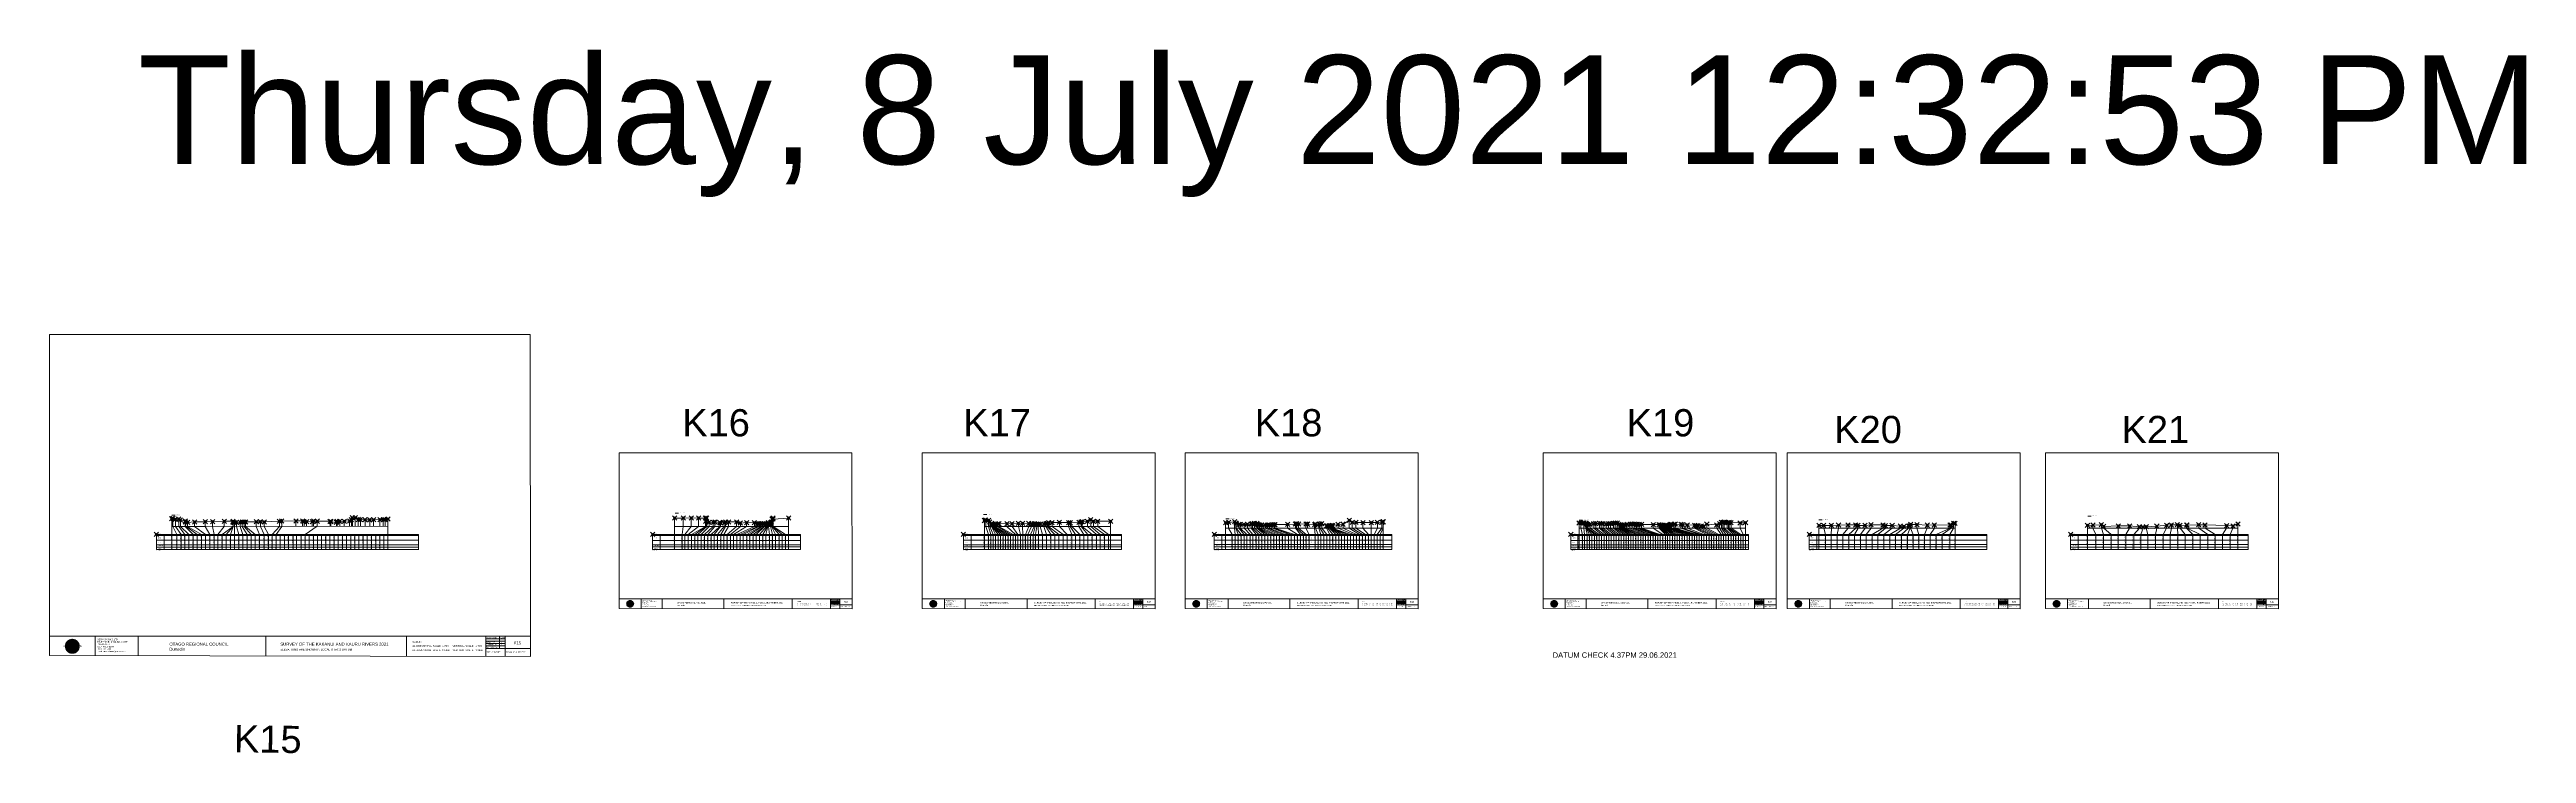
# Model space of a CAD drawing. Header units: millimetres. Extents: x -13804604 to 13046302109, y -19137686871 to 1424966580.
# Drawn here: x -2083731 to 191239, y -156217 to 490536 of the extents above; entities that cross this region are included whole.
import ezdxf

# ---------------------------------------------------------------- set-up
doc = ezdxf.new("R2010")
doc.units = ezdxf.units.MM
doc.header["$PDMODE"] = 35
doc.header["$PDSIZE"] = 2000
doc.layers.get('0').update_dxf_attribs({"lineweight": 0})
doc.layers.add('geo', color=7, linetype='Continuous', lineweight=0)
doc.styles.get("Standard").update_dxf_attribs({"font": 'arial.ttf'})

# ---------------------------------------------------------------- blocks, each defined once
blk = doc.blocks.new('Geomatics_Circle_SPT')
at = {"layer": 'geo', "color": 2, "linetype": 'Continuous', "lineweight": 0}
for p, q in [((0, 25.2), (-25.2, 0)), ((-24.7, 4.9), (-4.9, 24.7)), ((-24.7, -4.9), (4.9, 24.7)), ((4.9, -24.7), (-24.7, 4.9)), ((-24.7, 0), (0, -24.7)), ((-9.7, 23.3), (-23.3, 9.6)), ((9.7, 23.3), (-23.3, -9.7)), ((-23.3, 9.7), (9.7, -23.3)), ((-21, 14), (-14, 21)), ((-21, -14), (14, 21)), ((14, -21), (-21, 14)), ((0, 0), (-17.8, 17.8)), ((0, 0), (-17.8, -17.8)), ((-14, 21), (21, -14)), ((21, 14), (-14, -21)), ((23.3, -9.7), (-9.7, 23.3)), ((-9.7, -23.3), (23.3, 9.7)), ((-4.9, 24.7), (24.7, -4.9)), ((24.7, 4.9), (-4.9, -24.7)), ((25.2, 0), (0, 25.2)), ((0, 0), (17.8, 17.8)), ((0, 0), (17.8, -17.8)), ((0, -24.8), (25.2, 0)), ((4.9, 24.7), (24.7, 4.9)), ((23.3, 9.7), (9.7, 23.3)), ((14, 21), (21, 14)), ((17.8, 18.1), (17.8, 18.1)), ((-4.9, -24.7), (-24.7, -4.9)), ((-23.3, -9.7), (-9.7, -23.3)), ((-14, -21), (-21, -14)), ((-17.8, -17.8), (-17.8, -17.8)), ((24.7, -4.9), (4.9, -24.7)), ((4.9, -24.7), (4.9, -24.7)), ((9.7, -23.3), (23.3, -9.7)), ((21, -14), (14, -21)), ((18.1, -17.8), (18.1, -17.8))]:
    blk.add_line(p, q, dxfattribs=at)
at = {"layer": 'geo', "color": 1, "linetype": 'Continuous', "lineweight": 0}
for p, q in [((-25.2, 0), (9.7, 23.3)), ((-25.2, 0), (-9.6, 23.3)), ((-25.2, 0), (23.3, 9.7)), ((-25.2, 0), (-23.3, 9.7)), ((-23.3, -9.7), (-25.2, 0)), ((-9.6, -23.3), (-25.2, 0)), ((9.7, -23.3), (-25.2, 0)), ((-4.9, 24.8), (-24.7, -4.9)), ((4.9, 24.7), (-24.7, 4.9)), ((14, 21), (-24.7, -4.9)), ((-14, 21), (-24.7, 4.9)), ((21, 14), (-24.7, 4.9)), ((-21, 14), (-24.7, -4.9)), ((0, 0), (-24.7, 4.9)), ((-24.7, 4.9), (-21, -14)), ((-24.7, 4.9), (-4.9, -24.7)), ((-24.7, 4.9), (14, -21)), ((-24.7, 4.9), (-24.7, 4.9)), ((0, 0), (-24.7, -4.9)), ((-23.3, 9.7), (0, 25.2)), ((-23.3, -9.6), (0, 25.2)), ((-23.3, -9.6), (17.8, 17.8)), ((-23.3, 9.7), (-17.8, 17.9)), ((-23.3, -9.6), (-17.8, 17.9)), ((-23.3, 9.7), (17.8, 17.8)), ((-17.8, -17.8), (-23.3, 9.7)), ((0, -25.2), (-23.3, 9.7)), ((-23.3, 9.7), (17.8, -17.8)), ((-23.3, 9.7), (25.2, 0)), ((-23.3, 9.4), (-23.3, 9.4)), ((-23.3, -9.7), (25.2, 0)), ((4.9, 24.8), (-21, -14)), ((-4.9, 24.7), (-21, 14)), ((14, 21), (-21, 14)), ((-14, 21), (-21, -14)), ((0, 0), (-21, 14)), ((-21, 14), (-14, -21)), ((-21, 14), (4.9, -24.7)), ((-21, 14), (-21, 14)), ((24.7, 4.9), (-21, 14)), ((0, 0), (-21, -14)), ((-17.9, 17.6), (-17.9, 17.6)), ((-17.8, 17.8), (9.7, 23.3)), ((-17.8, 17.8), (-9.6, 23.3)), ((-17.8, -17.8), (9.7, 23.3)), ((-17.8, -17.8), (-9.7, 23.3)), ((-9.7, -23.3), (-17.8, 17.8)), ((-17.8, 17.8), (9.7, -23.3)), ((-17.8, 17.8), (23.3, -9.6)), ((-17.8, 17.8), (23.3, 9.7)), ((-17.8, -17.8), (23.3, 9.7)), ((4.9, 24.7), (-14, 21)), ((-4.9, 24.7), (-14, -20.9)), ((0, 0), (-14, 21)), ((-14, 21), (-4.9, -24.7)), ((-14, 21), (-14, 21)), ((24.7, -4.9), (-14, 21)), ((21, 14), (-14, 21)), ((-14, -21), (24.7, 4.9)), ((0, 0), (-14, -21)), ((-9.8, 23.1), (-9.8, 23.1)), ((-9.7, 23.3), (0, 25.2)), ((-9.7, 23.3), (0, -25.2)), ((-9.7, -23.3), (0, 25.2)), ((-9.6, 23.3), (17.8, -17.8)), ((-9.6, 23.3), (25.2, 0)), ((-9.6, 23.3), (17.8, 17.8)), ((-9.6, -23.3), (17.8, 17.9)), ((25.2, 0), (-9.6, -23.3)), ((0, 0), (-4.9, 24.7)), ((-4.9, 24.7), (-4.9, 24.7)), ((21, -14), (-4.9, 24.7)), ((24.8, 4.9), (-4.9, 24.7)), ((14, 21), (-4.9, 24.7)), ((-4.9, -24.7), (21, 14)), ((0, 0), (-4.9, -24.7)), ((-0.2, 25.1), (-0.2, 25.1)), ((0, 25.2), (9.7, -23.3)), ((0, 25.2), (23.3, -9.7)), ((0, 25.2), (23.3, 9.7)), ((0, 25.2), (9.7, 23.3)), ((0, 0), (4.9, 24.7)), ((0, -25.2), (9.7, 23.3)), ((0, 0), (14, 21)), ((0, 0), (21, 14)), ((23.3, 9.7), (0, -25.2)), ((0, 0), (24.8, 4.9)), ((0, 0), (4.9, -24.7)), ((0, 0), (14, -21)), ((0, 0), (21, -14)), ((0, 0), (24.8, -4.9)), ((21, 14), (4.9, 24.8)), ((14, -21), (4.9, 24.7)), ((24.7, -4.9), (4.9, 24.7)), ((4.9, 24.7), (4.9, 24.7)), ((4.9, -24.7), (14, 21)), ((4.9, -24.7), (24.7, 4.9)), ((9.4, 23.3), (9.4, 23.3)), ((9.7, 23.3), (17.8, -17.8)), ((9.7, 23.3), (25.2, 0)), ((9.7, 23.3), (17.8, 17.9)), ((17.8, 17.8), (9.7, -23.3)), ((25.2, 0), (9.7, -23.3)), ((21, -14), (14, 21)), ((24.7, 4.9), (14, 21)), ((14, 21), (14, 21)), ((14, -21), (21, 14)), ((17.6, 17.9), (17.6, 17.9)), ((17.8, 17.8), (23.3, -9.7)), ((17.8, 17.8), (23.3, 9.7)), ((23.3, 9.7), (17.8, -17.8)), ((24.7, -4.9), (21, 14)), ((21, 14), (21, 14)), ((21, -14), (24.7, 4.9)), ((23.1, 9.8), (23.1, 9.8)), ((23.3, 9.7), (25.2, 0)), ((25.2, 0), (23.3, -9.6)), ((24.7, 4.9), (24.7, 4.9)), ((25.1, 0.2), (25.1, 0.2)), ((-25.2, 0), (23.3, -9.7)), ((-25.1, -0.2), (-25.1, -0.2)), ((-24.7, -4.9), (-24.7, -4.9)), ((-24.7, -4.9), (-14, -21)), ((-24.7, -4.9), (4.9, -24.7)), ((-24.7, -4.9), (21, -14)), ((-17.8, -17.8), (-23.3, -9.7)), ((0, -25.2), (-23.3, -9.6)), ((17.8, -17.8), (-23.3, -9.6)), ((-23.1, -9.8), (-23.1, -9.8)), ((-21, -14), (24.7, -4.9)), ((-21, -14), (-21, -14)), ((-21, -14), (-4.9, -24.7)), ((-21, -14), (14, -21)), ((23.3, -9.7), (-17.8, -17.8)), ((-9.6, -23.3), (-17.8, -17.8)), ((9.7, -23.3), (-17.8, -17.8)), ((-17.6, -17.9), (-17.6, -17.9)), ((-14, -21), (21, -14)), ((-14, -21), (-14, -21)), ((-14, -21), (4.9, -24.7)), ((17.8, -17.8), (-9.7, -23.3)), ((0, -25.2), (-9.7, -23.3)), ((-9.4, -23.3), (-9.4, -23.3)), ((-4.9, -24.7), (24.7, -4.9)), ((-4.9, -24.7), (14, -21)), ((-4.9, -24.7), (-4.9, -24.7)), ((23.3, -9.6), (0, -25.2)), ((9.7, -23.3), (0, -25.2)), ((0.2, -25.1), (0.2, -25.1)), ((4.9, -24.7), (21, -14)), ((4.9, -24.7), (4.9, -24.7)), ((17.8, -17.8), (9.7, -23.3)), ((9.8, -23.1), (9.8, -23.1)), ((14, -21), (24.7, -4.9)), ((14, -21), (14, -21)), ((23.3, -9.6), (17.8, -17.8)), ((17.9, -17.6), (17.9, -17.6)), ((21, -14), (21, -14)), ((23.3, -9.4), (23.3, -9.4)), ((24.7, -4.9), (24.7, -4.9))]:
    blk.add_line(p, q, dxfattribs=at)
at = {"layer": 'geo', "color": 114, "linetype": 'Continuous', "lineweight": 0}
for p, q in [((17.9, 17.8), (-25.2, 0)), ((-24.7, 4.9), (14, 21)), ((-24.7, -4.9), (21, 14)), ((-14, -21), (-24.7, 4.9)), ((9.7, 23.3), (-23.3, 9.7)), ((0, 0), (-23.3, 9.7)), ((-23.3, 9.7), (-9.7, -23.3)), ((0, 0), (-23.3, -9.7)), ((-4.9, -24.7), (-21, 14)), ((-20.9, 14), (4.9, 24.7)), ((24.8, 4.9), (-20.9, -14)), ((0, 25.2), (-17.8, 17.8)), ((-17.8, 17.8), (0, -25.2)), ((-14, 21), (-4.9, 24.7)), ((4.9, -24.7), (-14, 21)), ((0, 0), (-9.7, 23.3)), ((0, 0), (-9.7, -23.3)), ((-4.9, 24.7), (14, -21)), ((17.8, -17.8), (0, 25.2)), ((0, 0), (9.7, 23.3)), ((0, 0), (23.3, 9.7)), ((0, 0), (9.7, -23.3)), ((0, 0), (23.3, -9.7)), ((4.9, 24.7), (21, -14)), ((23.3, -9.7), (9.7, 23.3)), ((14, 21), (24.7, -4.9)), ((25.2, 0), (17.8, 17.8)), ((21, 14), (24.7, 4.9)), ((-25.2, 0), (-17.8, -17.8)), ((-21, -14), (-24.7, -4.9)), ((-17.8, -17.8), (25.2, 0)), ((24.8, -4.9), (-14, -21)), ((-9.6, -23.3), (23.3, -9.7)), ((21, -14), (-4.9, -24.8)), ((0, -25.2), (17.9, -17.8)), ((14, -21), (4.9, -24.8))]:
    blk.add_line(p, q, dxfattribs=at)
at = {"layer": 'geo', "color": 250, "linetype": 'Continuous', "lineweight": 0}
for p, q in [((0, 0), (-25.2, 0)), ((24.7, 4.9), (-24.7, 4.9)), ((-24.7, 4.9), (-24.7, -4.9)), ((-23.3, 9.7), (23.3, 9.7)), ((-23.3, 9.7), (-23.3, 9.7)), ((-23.3, -9.7), (-23.3, 9.7)), ((21, 14), (-21, 14)), ((-21, 14), (-21, -14)), ((-17.8, 17.8), (17.8, 17.8)), ((-17.8, -17.8), (-17.8, 17.8)), ((-14, 21), (-14, 21)), ((14, 21), (-14, 21)), ((-14, 20.9), (-14, -21)), ((-9.7, 23.3), (9.7, 23.3)), ((-9.7, -23.3), (-9.7, 23.3)), ((-4.9, 24.7), (4.9, 24.7)), ((-4.9, 24.7), (-4.9, -24.7)), ((0, 0), (0, 25.2)), ((0, 0), (0, -25.2)), ((0, 0), (25.2, 0)), ((4.9, 24.7), (4.9, -24.7)), ((9.7, -23.3), (9.7, 23.3)), ((14, 21), (14, -21)), ((17.8, -17.8), (17.8, 17.8)), ((21, 14), (21, 14)), ((21, -14), (21, 14)), ((23.3, 9.7), (23.3, -9.7)), ((24.7, 4.9), (24.7, 4.9)), ((24.7, -4.9), (24.7, 4.9)), ((-24.7, -4.9), (24.7, -4.9)), ((23.3, -9.7), (-23.3, -9.7)), ((-21, -14), (21, -14)), ((17.8, -17.8), (-17.8, -17.8)), ((-14, -21), (14, -21)), ((9.7, -23.3), (-9.7, -23.3)), ((-4.9, -24.7), (4.9, -24.7))]:
    blk.add_line(p, q, dxfattribs=at)
blk = doc.blocks.new('GeomaticsNZ TITLE BLOCK')
at = {"color": 7, "linetype": 'Continuous', "lineweight": 0}
for p, q in [((0, 95), (0, 1579)), ((0, 1579), (2363, 1579)), ((2363, 1579), (2364, 95)), ((2364, 95), (0, 95)), ((0, 95), (0, 0)), ((0, 0), (2364, -4)), ((16, 95), (2364, 95)), ((224, 95), (224, 0)), ((2364, 95), (383, 95)), ((436, 95), (436, -1)), ((1063, 95), (1063, -2)), ((1755, 95), (1755, -3)), ((2144, 95), (2144, -3)), ((2144, 82), (2239, 82)), ((2144, 71), (2239, 71)), ((2144, 60), (2239, 60)), ((2144, 49), (2239, 49)), ((2144, 35), (2364, 35)), ((2212, 95), (2212, 36)), ((2239, 95), (2239, -3)), ((2364, -4), (2364, 95))]:
    blk.add_line(p, q, dxfattribs=at)
at = {"color": 7, "linetype": 'Continuous', "lineweight": 0, "xscale": 1.36, "yscale": 1.36, "zscale": 1.36}
blk.add_blockref('Geomatics_Circle_SPT', (112, 46), dxfattribs=at)
at = {"color": 7, "linetype": 'Continuous', "lineweight": 0}
for s, p in [('PK&RR', (2213, 85)), ('ST', (2220, 64)), ('PK', (2220, 51))]:
    blk.add_text(s, height=5, dxfattribs=at).set_placement(p)
at = {"color": 7, "linetype": 'Continuous', "lineweight": 0, "attachment_point": 1}
for s, width, heights, insert, char_height in [('{\\C256;Geomatics N.Z. LTD                   }', 125.08, [15.8], (69, 50), 7), ('{\\C256;GEOMATICS N.Z. LTD                   \\PTELEPHONE:  M 021 023 6 00 55;\\PPO BOX 2177\\PSOUTH DUNEDIN\\PDUNEDIN 9044\\PEmail: geomaticsnz@gmail.com}', 3535.73, [94.7], (234, 83), 7), ('{\\C256;OTAGO REGIONAL COUNCIL\\PDunedin}', 3535.73, [0], (589, 64), 15), ('{\\C256;SURVEY OF THE KAKANUI AND KAURU RIVERS 2021}', 3535.73, [0], (1134, 64), 15), ('{\\C256;ELEVATIONS ARE SHOWN IN LOCAL OTAGO DATUM}', 3535.73, [0], (1134, 35), 10), ('{\\C256;Surveyed by:}', 3535.73, [0], (2145, 92), 7), ('{\\C256;Checked by:}', 3535.73, [0], (2145, 59), 7), ('{\\C256;Approved by:}', 3535.73, [0], (2145, 46), 7), ('{\\C256;JOB No 0032021}', 3535.73, [0], (2145, 21), 7), ('{\\C256;Drawn by:}', 3535.73, [0], (2146, 70), 7), ('{\\C256;Drawn:16-JUNE-2021}', 3535.73, [0], (2245, 21), 7)]:
    blk.add_mtext_dynamic_manual_height_columns(s, width=width, gutter_width=159, heights=heights, dxfattribs=dict(at, insert=insert, char_height=char_height))

msp = doc.modelspace()

# ---------------------------------------------------------------- linework, layer by layer
at = {"color": 7, "lineweight": 0}
for p, q in [((-1971511.427, 59405), (-1971511.427, 35602.182)), ((-1968094.538, 58945), (-1968094.538, 52177.027)), ((-1965067.792, 59055), (-1965067.792, 52185.085)), ((-1963584.923, 58415), (-1963584.923, 52189.033)), ((-1959025.095, 57425), (-1959025.095, 52201.172)), ((-1959000.073, 56345), (-1959000.073, 52827.484)), ((-1956884.498, 56095), (-1956884.498, 52206.871)), ((-1950498.746, 56495), (-1950498.746, 52223.871)), ((-1940732.091, 56706), (-1940720.228, 52249.904)), ((-1934043.251, 56816), (-1934043.251, 52267.68)), ((-1923247.463, 57166), (-1923247.463, 52296.421)), ((-1915208.927, 56446), (-1915208.927, 52317.821)), ((-1915116.659, 56186), (-1915116.659, 52318.067)), ((-1915029.132, 56164.061), (-1915029.132, 52318.3)), ((-1913919.802, 55886), (-1913919.802, 52321.253)), ((-1912123.619, 56056), (-1912123.619, 52326.035)), ((-1908609.451, 56176), (-1908609.451, 52335.39)), ((-1906777.498, 56316), (-1906777.498, 52340.267)), ((-1905057.599, 56467), (-1905057.599, 52344.846)), ((-1903619.208, 56507), (-1903619.208, 52348.676)), ((-1893871.118, 56617), (-1893871.118, 52374.627)), ((-1890071.764, 56687), (-1890071.764, 52384.742)), ((-1886513.051, 56477), (-1886502.181, 52394.245)), ((-1872516.999, 57077), (-1872516.999, 52431.477)), ((-1870404.239, 57288), (-1870404.239, 52437.101)), ((-1857435.322, 57468), (-1857435.322, 52471.628)), ((-1851356.011, 57408), (-1851356.011, 52487.812)), ((-1849940.182, 56628), (-1849940.182, 52491.582)), ((-1847605.746, 56718), (-1847605.746, 52497.796)), ((-1842430.174, 56818), (-1842430.174, 52511.575)), ((-1841278.94, 57278), (-1841278.94, 52514.64)), ((-1825970.398, 57065.32), (-1825970.398, 52555.395)), ((-1825226.917, 56739), (-1825226.917, 52557.374)), ((-1820268.153, 56089), (-1820268.153, 52570.575)), ((-1820215.711, 56119), (-1820215.711, 52570.715)), ((-1819644.862, 57029), (-1819644.862, 52572.235)), ((-1817162.812, 56999), (-1817162.812, 52578.842)), ((-1813051.996, 57129), (-1813051.996, 52589.786)), ((-1808103.674, 57469), (-1808103.674, 52602.96)), ((-1806458.074, 58459), (-1806458.074, 52607.341)), ((-1805543.968, 60339), (-1805543.968, 52609.775)), ((-1802884.268, 60419), (-1802884.268, 52616.855)), ((-1800221.587, 58740), (-1800221.587, 52623.944)), ((-1798148.188, 58620), (-1798148.188, 52629.464)), ((-1793984.942, 58490), (-1793984.942, 52640.547)), ((-1789638.683, 58440), (-1789638.683, 52652.118)), ((-1786075.54, 58470), (-1786075.54, 52661.604)), ((-1780272.622, 58610), (-1780272.622, 52677.053)), ((-1777213.827, 58620), (-1777213.827, 52685.196)), ((-1775534.32, 58670), (-1775534.32, 52689.667)), ((-1772913.357, 59180), (-1772913.357, 31248.305)), ((-1225104.445, 57822.549), (-1225104.445, 31248.305)), ((-1109139.187, 57200), (-1109139.187, 31248.305)), ((-678924.852, 55554), (-678924.852, 31248.305)), ((-678924.852, 50743.884), (-526048.617, 50743.884)), ((-677177.599, 55504), (-677177.599, 50743.884)), ((-677177.599, 50743.884), (-675750.982, 45000)), ((-674606.679, 55464), (-674606.679, 50703.884)), ((-674606.679, 50743.884), (-673923.922, 45000)), ((-672552.59, 55504), (-672552.59, 50743.884)), ((-672552.59, 50743.884), (-671539.394, 45000)), ((-672306.163, 54924), (-672306.163, 50743.884)), ((-672306.163, 50743.884), (-669412.193, 45000)), ((-671864.616, 54744), (-671864.616, 50743.884)), ((-671864.616, 50743.884), (-667096.28, 45000)), ((-671514.081, 54334), (-671514.081, 50743.884)), ((-671514.081, 50743.884), (-664866.151, 45000)), ((-670949.373, 54214), (-670949.373, 50743.884)), ((-670949.373, 50743.884), (-662636.01, 45000)), ((-668845.198, 54254), (-668845.198, 50743.884)), ((-660435.496, 45000), (-668845.198, 50743.884)), ((-665461.04, 55024), (-665461.04, 50743.884)), ((-658196.928, 45000), (-665461.04, 50743.884)), ((-663569.022, 55065), (-663569.022, 50743.884)), ((-655878.89, 45000), (-663569.022, 50743.884)), ((-660004.256, 55095), (-660004.256, 50743.884)), ((-653653.581, 45000), (-660004.256, 50743.884)), ((-658472.622, 55005), (-658472.622, 50743.884)), ((-651449.327, 45000), (-658472.622, 50743.884)), ((-656869.519, 54945), (-656869.519, 50743.884)), ((-656869.519, 50743.884), (-649296.604, 45000)), ((-653988.609, 54745), (-653988.609, 50743.884)), ((-653988.609, 50743.884), (-646983.556, 45000)), ((-651742.943, 54955), (-651742.943, 50743.884)), ((-644789.501, 45000), (-651742.943, 50743.884)), ((-649990.196, 54905), (-649990.196, 50743.884)), ((-649990.196, 50743.884), (-642523.262, 45000)), ((-647417.953, 55175), (-647417.953, 50743.884)), ((-647417.953, 50743.884), (-640113.466, 45000)), ((-645643.851, 55504), (-645643.851, 50743.884)), ((-645643.851, 50743.884), (-637946.949, 45000)), ((-643765.997, 55605), (-643765.997, 50844.884)), ((-643765.997, 50844.884), (-635751.158, 45000)), ((-642161.897, 54185), (-642161.897, 50743.884)), ((-642161.897, 50743.884), (-633526.08, 45000)), ((-640551.089, 53855), (-640551.089, 50743.884)), ((-640551.089, 50743.884), (-631232.606, 45000)), ((-639895.025, 53345), (-639895.025, 50743.884)), ((-639895.025, 50743.884), (-629152.844, 45000)), ((-639469.698, 52955), (-639469.698, 50743.884)), ((-626711.394, 45000), (-639469.698, 50743.884)), ((-638598.461, 53335), (-638598.461, 50743.884)), ((-624563.819, 45000), (-638598.461, 50743.884)), ((-637060.523, 53765), (-637060.523, 50743.884)), ((-637060.523, 50743.884), (-622311.057, 45000)), ((-632196.846, 54326), (-632196.846, 50743.884)), ((-617860.464, 45000), (-632196.846, 50743.884)), ((-630254.223, 54626), (-630254.223, 50743.884)), ((-615593.739, 45000), (-630254.223, 50743.884)), ((-628236.402, 54546), (-628236.402, 50743.884)), ((-613268.124, 45000), (-628236.402, 50743.884)), ((-626155.499, 54286), (-626155.499, 50743.884)), ((-610971.954, 45000), (-626155.499, 50743.884)), ((-625727.34, 54286), (-625727.34, 50743.884)), ((-625727.34, 50743.884), (-608834.409, 45000)), ((-623694.114, 54196), (-623694.114, 50743.884)), ((-606683.738, 45000), (-623694.114, 50743.884)), ((-621431.197, 54226), (-621431.197, 50743.884)), ((-621431.197, 50743.884), (-604379.444, 45000)), ((-610804.611, 54116), (-610804.611, 50743.884)), ((-610804.611, 50743.884), (-601998.34, 45000)), ((-605439.805, 54007), (-605439.805, 50743.884)), ((-605439.805, 50743.884), (-599540.425, 45000)), ((-604062, 53617), (-604062, 50743.884)), ((-597658.593, 45000), (-604062, 50743.884)), ((-603458.658, 53347), (-603458.658, 50743.884)), ((-603458.658, 50743.884), (-595584.72, 45000)), ((-602358.147, 53247), (-602358.147, 50743.884)), ((-602358.147, 50743.884), (-593230.268, 45000)), ((-600876.129, 53267), (-600876.129, 50743.884)), ((-600876.129, 50743.884), (-591019.384, 45000)), ((-599706.444, 53257), (-599706.444, 50743.884)), ((-588819.149, 45000), (-599706.444, 50743.884)), ((-598697.113, 53327), (-598697.113, 50743.884)), ((-586533.373, 45000), (-598697.113, 50743.884)), ((-597375.807, 53447), (-597375.807, 50743.884)), ((-597375.807, 50743.884), (-584122.812, 45000)), ((-596449.532, 53367), (-596449.532, 50743.884)), ((-582043.245, 45000), (-596449.532, 50743.884)), ((-595844.497, 53607), (-595844.497, 50743.884)), ((-579742.813, 45000), (-595844.497, 50743.884)), ((-594702.533, 54307), (-594702.533, 50743.884)), ((-577419.238, 45000), (-594702.533, 50743.884)), ((-591780.117, 54417), (-591780.117, 50743.884)), ((-572827.081, 45000), (-591780.117, 50743.884)), ((-590642.49, 54587), (-590642.49, 50743.884)), ((-590642.49, 49838.592), (-590642.49, 49826.884)), ((-585355.148, 54287), (-585355.148, 50743.884)), ((-585355.148, 50743.884), (-568588.744, 45000)), ((-583807.732, 53857), (-583807.732, 50743.884)), ((-583807.732, 50743.884), (-566334.039, 45000)), ((-579368.558, 53717), (-579368.558, 50743.884)), ((-579368.558, 50743.884), (-564167.814, 45000)), ((-572758.277, 53468), (-572758.277, 50743.884)), ((-572758.277, 50743.884), (-561825.892, 45000)), ((-571273.552, 52928), (-571273.552, 50743.884)), ((-569647.452, 53108), (-569647.452, 50743.884)), ((-569647.452, 50743.884), (-557258.322, 45000)), ((-566631.448, 52828), (-566631.448, 50743.884)), ((-566631.448, 50743.884), (-555204.023, 45000)), ((-564416.323, 52403), (-564416.323, 50743.884)), ((-564416.323, 50743.884), (-552820.029, 45000)), ((-561568.061, 54494), (-561568.061, 50743.884)), ((-561568.061, 50743.884), (-550537.47, 45000)), ((-552451.336, 53744), (-552451.336, 50743.884)), ((-549783.07, 55054), (-549783.07, 50743.884)), ((-549783.07, 50743.884), (-546200.613, 45000)), ((-548174.889, 56129), (-548174.889, 50743.884)), ((-548174.889, 50743.884), (-543968.784, 45000)), ((-546748.829, 56199), (-546748.829, 50743.884)), ((-546748.829, 50743.884), (-541610.142, 45000)), ((-545604.52, 56389), (-545604.52, 50743.884)), ((-545604.52, 50743.884), (-539352.949, 45000)), ((-542884.158, 55749), (-542884.158, 50743.884)), ((-542884.158, 50743.884), (-537121.12, 45000)), ((-541708.775, 55749), (-541708.775, 50743.884)), ((-541708.775, 50743.884), (-534997.525, 45000)), ((-540945.28, 56119), (-540945.28, 50743.884)), ((-540945.28, 50743.884), (-532485.226, 45000)), ((-539308.131, 55899), (-539308.131, 50743.884)), ((-539308.131, 50743.884), (-530369.597, 45000)), ((-530945.809, 55609), (-530945.809, 50743.884)), ((-530945.809, 50743.884), (-528253.968, 45000)), ((-526048.617, 55779), (-526048.617, 31248.305)), ((-458585.362, 53277), (-458585.362, 31248.305)), ((-458585.362, 50743.884), (-333613.301, 50743.884)), ((-454151.745, 53277), (-454151.745, 50743.884)), ((-454151.745, 50743.884), (-452603.707, 45000)), ((-447133.653, 50743.884), (-447326.906, 45000)), ((-447133.653, 53357), (-447133.653, 50743.884)), ((-440633.91, 50743.884), (-441949.715, 45000)), ((-440633.91, 53588), (-440633.91, 50743.884)), ((-431801.014, 50743.884), (-436621.032, 45000)), ((-431801.014, 53838), (-431801.014, 50743.884)), ((-424781.344, 50743.884), (-431244.879, 45000)), ((-422635.517, 50743.884), (-425872.747, 45000)), ((-424781.344, 53868), (-424781.344, 50743.884)), ((-422635.517, 53379), (-422635.517, 50743.884)), ((-416168.096, 53379), (-416168.096, 50743.884)), ((-410637.162, 50743.884), (-415203.579, 45000)), ((-410637.162, 53949), (-410637.162, 50743.884)), ((-399850.258, 50743.884), (-409754.663, 45000)), ((-397507.069, 50743.884), (-404453.088, 45000)), ((-399850.258, 53810), (-399850.258, 50743.884)), ((-391345.794, 50743.884), (-399038.154, 45000)), ((-397507.069, 53190), (-397507.069, 50743.884)), ((-383798.208, 50743.884), (-393615.957, 45000)), ((-391345.794, 53310), (-391345.794, 50743.884)), ((-380622.062, 50743.884), (-388373.267, 45000)), ((-383798.208, 52650), (-383798.208, 50743.884)), ((-376213.113, 50743.884), (-382871.432, 45000)), ((-380622.062, 52451), (-380622.062, 50743.884)), ((-374856.593, 50743.884), (-377339.636, 45000)), ((-376213.113, 52721), (-376213.113, 50743.884)), ((-374856.593, 53141), (-374856.593, 50743.884)), ((-374381.685, 54291), (-374381.685, 50743.884)), ((-374381.685, 50743.884), (-371940.007, 45000)), ((-368593.044, 54061), (-368593.044, 50743.884)), ((-368593.044, 50743.884), (-366891.611, 45000)), ((-359075.751, 50743.884), (-361663.578, 45000)), ((-359075.751, 53572), (-359075.751, 50743.884)), ((-352490.931, 50743.884), (-356385.09, 45000)), ((-352490.931, 53852), (-352490.931, 50743.884)), ((-338186.315, 50743.884), (-350952.257, 45000)), ((-337213.005, 50743.884), (-345541.733, 45000)), ((-338186.315, 53703), (-338186.315, 50743.884)), ((-337213.005, 53783), (-337213.005, 50743.884)), ((-333613.301, 55203), (-333613.301, 31248.305)), ((-211940.214, 53349), (-211940.214, 31248.305)), ((-206890.852, 50743.884), (-204385.392, 45000)), ((-199132.367, 50743.884), (-197300.971, 45000)), ((-196971.057, 50743.884), (-190341.713, 45000)), ((-183719.57, 50743.884), (-183672.113, 45000)), ((-173226.303, 50743.884), (-176693.744, 45000)), ((-164191.893, 50743.884), (-169503.91, 45000)), ((-160840.936, 50743.884), (-162948.471, 45000)), ((-158025.267, 50743.884), (-156452.988, 45000)), ((-148246.549, 50743.884), (-149507.491, 45000)), ((-139342.589, 50743.884), (-142561.994, 45000)), ((-129317.31, 50743.884), (-128863.791, 45000)), ((-126929.649, 50743.884), (-122096.079, 45000)), ((-120859.956, 50743.884), (-115259.023, 45000)), ((-120496.955, 50743.884), (-108347.946, 45000)), ((-109823.73, 50743.884), (-101465.502, 45000)), ((-103877.457, 50743.884), (-94723.663, 45000)), ((-84152.318, 50743.884), (-87801.685, 45000)), ((-78308.142, 50743.884), (-80748.521, 45000)), ((-73827.722, 54666), (-73827.722, 31248.305)), ((-1962964.289, 31248.305), (-1962964.289, 45000)), ((-1959406.363, 45000), (-1959406.363, 31248.305)), ((-1955753.499, 45000), (-1955753.499, 31248.305)), ((-1951872.671, 45000), (-1951872.671, 31248.305)), ((-1948054.44, 45000), (-1948054.44, 31248.305)), ((-1944152.745, 45000), (-1944152.745, 31248.305)), ((-1940502.979, 45000), (-1940502.979, 31248.305)), ((-1898526.951, 45000), (-1898526.951, 31025.918)), ((-1744935.027, 45000), (-1744935.027, 31025.918)), ((-1244407.966, 45000), (-1099249.793, 45000)), ((-1221430.811, 31248.305), (-1221430.811, 45000)), ((-1219210.555, 31248.305), (-1219210.555, 45000)), ((-1216893.131, 31248.305), (-1216893.131, 45000)), ((-1214768.834, 31248.305), (-1214768.834, 45000)), ((-1212908.281, 45000), (-1212908.281, 44993.737)), ((-1212515.77, 31248.305), (-1212515.77, 45000)), ((-1210160.305, 31248.305), (-1210160.305, 45000)), ((-1207922.487, 31248.305), (-1207922.487, 45000)), ((-1205694.431, 31248.305), (-1205694.431, 45000)), ((-1201090.078, 31248.305), (-1201090.078, 45000)), ((-1198726.612, 31248.305), (-1198726.612, 45000)), ((-1196562.864, 31248.305), (-1196562.864, 45000)), ((-1194282.677, 31248.305), (-1194282.677, 45000)), ((-1192019.046, 31248.305), (-1192019.046, 45000)), ((-1189688.891, 31248.305), (-1189688.891, 45000)), ((-1187292.164, 31248.305), (-1187292.164, 45000)), ((-1185113.975, 31248.305), (-1185113.975, 45000)), ((-1182800.476, 31248.305), (-1182800.476, 45000)), ((-1178256.657, 31248.305), (-1178256.657, 45000)), ((-1175493.753, 31248.305), (-1175493.753, 45000)), ((-1171615.715, 31248.305), (-1171615.715, 45000)), ((-1167954, 31248.305), (-1167954, 45000)), ((-1164142.534, 31248.305), (-1164142.534, 45000)), ((-1160314.413, 31248.305), (-1160314.413, 45000)), ((-1156618.129, 31248.305), (-1156618.129, 45000)), ((-1152778.333, 31248.305), (-1152778.333, 45000)), ((-1141398.633, 31248.305), (-1141398.633, 45000)), ((-1137538.458, 31248.305), (-1137538.458, 45000)), ((-1133641.599, 31248.305), (-1133641.599, 45000)), ((-1129969.418, 31248.305), (-1129969.418, 45000)), ((-1126213.053, 31248.305), (-1126213.053, 45000)), ((-1122200.56, 31248.305), (-1122200.56, 45000)), ((-1114820.924, 31248.305), (-1114820.924, 45000)), ((-1111019.32, 31248.305), (-1111019.32, 45000)), ((-1099249.793, 45000), (-1099249.793, 31248.305)), ((-679052.478, 31248.305), (-526048.617, 31248.305)), ((-678924.852, 45000), (-526048.617, 45000)), ((-675750.982, 31248.305), (-675750.982, 45000)), ((-673923.922, 31248.305), (-673923.922, 45000)), ((-671539.394, 31248.305), (-671539.394, 45000)), ((-669412.193, 31248.305), (-669412.193, 45000)), ((-667096.28, 31248.305), (-667096.28, 45000)), ((-664866.151, 31248.305), (-664866.151, 45000)), ((-662636.01, 31248.305), (-662636.01, 45000)), ((-660435.496, 31248.305), (-660435.496, 45000)), ((-658196.928, 31248.305), (-658196.928, 45000)), ((-655878.89, 31248.305), (-655878.89, 45000)), ((-653653.581, 31248.305), (-653653.581, 45000)), ((-651449.327, 31248.305), (-651449.327, 45000)), ((-649296.604, 31248.305), (-649296.604, 45000)), ((-646983.556, 31248.305), (-646983.556, 45000)), ((-644789.501, 31248.305), (-644789.501, 45000)), ((-642523.262, 31248.305), (-642523.262, 45000)), ((-640113.466, 31248.305), (-640113.466, 45000)), ((-637946.949, 31248.305), (-637946.949, 45000)), ((-635751.158, 31248.305), (-635751.158, 45000)), ((-633526.08, 31248.305), (-633526.08, 45000)), ((-631232.606, 31248.305), (-631232.606, 45000)), ((-629152.844, 31248.305), (-629152.844, 45000)), ((-626711.394, 31248.305), (-626711.394, 45000)), ((-624563.819, 31248.305), (-624563.819, 45000)), ((-622311.057, 31248.305), (-622311.057, 45000)), ((-617860.464, 31248.305), (-617860.464, 45000)), ((-615593.739, 31248.305), (-615593.739, 45000)), ((-613268.124, 31248.305), (-613268.124, 45000)), ((-610971.954, 31248.305), (-610971.954, 45000)), ((-608834.409, 31248.305), (-608834.409, 45000)), ((-606683.738, 31248.305), (-606683.738, 45000)), ((-604379.444, 31248.305), (-604379.444, 45000)), ((-601998.34, 31248.305), (-601998.34, 45000)), ((-599540.425, 31248.305), (-599540.425, 45000)), ((-597658.593, 31248.305), (-597658.593, 45000)), ((-595584.72, 31248.305), (-595584.72, 45000)), ((-593230.268, 31248.305), (-593230.268, 45000)), ((-591019.384, 31248.305), (-591019.384, 45000)), ((-588819.149, 31248.305), (-588819.149, 45000)), ((-586533.373, 31248.305), (-586533.373, 45000)), ((-584122.812, 31248.305), (-584122.812, 45000)), ((-582043.245, 31248.305), (-582043.245, 45000)), ((-579742.813, 31248.305), (-579742.813, 45000)), ((-577419.238, 31248.305), (-577419.238, 45000)), ((-572827.081, 31248.305), (-572827.081, 45000)), ((-570627.222, 31248.305), (-570627.222, 45000)), ((-568588.744, 31248.305), (-568588.744, 45000)), ((-566334.039, 31248.305), (-566334.039, 45000)), ((-564167.814, 31248.305), (-564167.814, 45000)), ((-561825.892, 31248.305), (-561825.892, 45000)), ((-557258.322, 31248.305), (-557258.322, 45000)), ((-555204.023, 31248.305), (-555204.023, 45000)), ((-552820.029, 31248.305), (-552820.029, 45000)), ((-550537.47, 31248.305), (-550537.47, 45000)), ((-546200.613, 31248.305), (-546200.613, 45000)), ((-543968.784, 31248.305), (-543968.784, 45000)), ((-541610.142, 31248.305), (-541610.142, 45000)), ((-539352.949, 31248.305), (-539352.949, 45000)), ((-537121.12, 31248.305), (-537121.12, 45000)), ((-534997.525, 31248.305), (-534997.525, 45000)), ((-532485.226, 31248.305), (-532485.226, 45000)), ((-530369.597, 31248.305), (-530369.597, 45000)), ((-528253.968, 31248.305), (-528253.968, 45000)), ((-467434.344, 45000), (-316673.631, 45000)), ((-467434.344, 31248.305), (-317757.927, 31248.305)), ((-452603.707, 31248.305), (-452603.707, 45000)), ((-447326.906, 31248.305), (-447326.906, 45000)), ((-441949.715, 31248.305), (-441949.715, 45000)), ((-436621.032, 31248.305), (-436621.032, 45000)), ((-431244.879, 31248.305), (-431244.879, 45000)), ((-425872.747, 31248.305), (-425872.747, 45000)), ((-415203.579, 31248.305), (-415203.579, 45000)), ((-409754.663, 31248.305), (-409754.663, 45000)), ((-404453.088, 31248.305), (-404453.088, 45000)), ((-399038.154, 31248.305), (-399038.154, 45000)), ((-393615.957, 31248.305), (-393615.957, 45000)), ((-388373.267, 31248.305), (-388373.267, 45000)), ((-382871.432, 31248.305), (-382871.432, 45000)), ((-377339.636, 31248.305), (-377339.636, 45000)), ((-371940.007, 31248.305), (-371940.007, 45000)), ((-366891.611, 31248.305), (-366891.611, 45000)), ((-361663.578, 31248.305), (-361663.578, 45000)), ((-356385.09, 31248.305), (-356385.09, 45000)), ((-350952.257, 31248.305), (-350952.257, 45000)), ((-345541.733, 31248.305), (-345541.733, 45000))]:
    msp.add_line(p, q, dxfattribs=at)
at = {"color": 7, "linetype": 'Continuous', "lineweight": 0}
for p, q in [((-1971511.427, 52167.931), (-1950498.746, 52223.871)), ((-1509577.674, 60071), (-1509577.674, 31248.305)), ((-1509577.674, 52184.361), (-1404900.465, 52463.036)), ((-1501631.151, 52205.516), (-1502710.329, 45000)), ((-1501631.151, 60121), (-1501631.151, 52205.516)), ((-1494346.641, 52224.91), (-1500147.654, 45000)), ((-1487585.836, 52242.908), (-1497091.993, 45000)), ((-1494346.641, 60151), (-1494346.641, 52224.91)), ((-1481280.785, 52259.694), (-1494218.869, 45000)), ((-1480951.45, 52260.571), (-1491142.229, 45000)), ((-1480052.221, 52262.965), (-1488205.488, 45000)), ((-1487585.836, 60052), (-1487585.836, 52242.908)), ((-1478013.235, 52268.393), (-1485255.985, 45000)), ((-1474186.482, 52278.581), (-1482255.627, 45000)), ((-1481280.785, 60112), (-1481280.785, 52259.694)), ((-1480951.45, 57042), (-1480951.45, 52260.571)), ((-1480052.221, 60092), (-1480052.221, 52262.965)), ((-1472667.527, 52282.624), (-1479231.484, 45000)), ((-1478013.235, 56282), (-1478013.235, 52268.393)), ((-1474186.482, 56072), (-1474186.482, 52278.581)), ((-1467482.827, 52296.427), (-1473328.418, 45000)), ((-1472667.527, 56522), (-1472667.527, 52282.624)), ((-1463986.983, 52305.734), (-1470318.198, 45000)), ((-1467482.827, 55583), (-1467482.827, 52296.427)), ((-1467307.978, 45000), (-1462835.228, 52308.8)), ((-1464380.906, 45000), (-1460017.61, 52316.301)), ((-1463986.983, 55883), (-1463986.983, 52305.734)), ((-1462835.228, 56353), (-1462835.228, 52308.8)), ((-1461408.489, 45000), (-1452762.842, 52335.615)), ((-1460017.61, 56513), (-1460017.61, 52316.301)), ((-1449255.19, 52344.953), (-1458330.398, 45000)), ((-1455490.726, 45000), (-1443464.04, 52360.371)), ((-1452762.842, 56583), (-1452762.842, 52335.615)), ((-1452580.38, 45000), (-1436294.882, 52379.457)), ((-1433458.224, 52387.009), (-1449409.763, 45000)), ((-1449255.19, 55453), (-1449255.19, 52344.953)), ((-1443464.04, 55844), (-1443464.04, 52360.371)), ((-1430561.26, 52394.721), (-1443273.981, 45000)), ((-1429123.378, 52398.549), (-1440404.241, 45000)), ((-1427422.975, 52403.076), (-1437607.981, 45000)), ((-1436294.882, 55744), (-1436294.882, 52379.457)), ((-1427059.023, 52404.045), (-1434589.833, 45000)), ((-1433458.224, 55044), (-1433458.224, 52387.009)), ((-1425133.979, 52409.17), (-1431683.064, 45000)), ((-1430561.26, 54904), (-1430561.26, 52394.721)), ((-1429123.378, 54904), (-1429123.378, 52398.549)), ((-1424162.799, 52411.755), (-1428579.642, 45000)), ((-1427422.975, 55014), (-1427422.975, 52403.076)), ((-1427059.023, 54604), (-1427059.023, 52404.045)), ((-1424040.672, 52412.08), (-1425782.124, 45000)), ((-1425133.979, 54695), (-1425133.979, 52409.17)), ((-1424162.799, 54375), (-1424162.799, 52411.755)), ((-1424040.672, 54865), (-1424040.672, 52412.08)), ((-1423409.881, 55935), (-1423409.881, 52413.76)), ((-1423409.881, 52413.76), (-1422613.054, 45000)), ((-1420054.071, 59145), (-1420054.071, 52422.693)), ((-1420054.071, 52422.693), (-1413723.552, 45000)), ((-1419303.101, 60075), (-1419303.101, 52424.693)), ((-1419303.101, 52424.693), (-1410888.328, 45000)), ((-1419213.011, 59105), (-1419213.011, 52424.933)), ((-1419213.011, 52424.933), (-1407880.429, 45000)), ((-1404900.465, 60085), (-1404900.465, 31248.305)), ((-1003626.68, 56102), (-1003626.68, 31248.305)), ((-1003626.68, 50743.884), (-858809.461, 50743.884)), ((-1000749.292, 56062), (-1000749.292, 50743.884)), ((-995311.214, 56632), (-995311.214, 50743.884)), ((-994129.209, 55452), (-994129.209, 50743.884)), ((-993771.542, 55232), (-993771.542, 50743.884)), ((-991302.173, 54402), (-991302.173, 50743.884)), ((-990180.954, 54272), (-990180.954, 50743.884)), ((-986629.156, 54182), (-986629.156, 50743.884)), ((-983477.363, 54272), (-983477.363, 50743.884)), ((-979001.503, 55002), (-979001.503, 50743.884)), ((-979001.503, 49285.043), (-979001.503, 49113.884)), ((-977076.093, 55193), (-977076.093, 50743.884)), ((-974794.591, 55243), (-974794.591, 50743.884)), ((-974493.824, 54333), (-974493.824, 50743.884)), ((-973633.419, 54063), (-973633.419, 50743.884)), ((-972280.706, 53743), (-972280.706, 50743.884)), ((-970413.046, 53653), (-970413.046, 50743.884)), ((-967322.068, 53653), (-967322.068, 50743.884)), ((-965017.787, 53703), (-965017.787, 50743.884)), ((-960245.627, 53903), (-960245.627, 50743.884)), ((-958712.576, 54053), (-958712.576, 50743.884)), ((-958221.784, 54093), (-958221.784, 50743.884)), ((-946682.611, 54304), (-946682.611, 50743.884)), ((-939397.515, 54544), (-939397.515, 50743.884)), ((-938323.206, 54784), (-938323.206, 50743.884)), ((-936545.709, 54704), (-936545.709, 50743.884)), ((-929797.818, 54534), (-929797.818, 50743.884)), ((-1985595.165, 35602.182), (-1744935.027, 35602.182)), ((-1985595.165, 33454.74), (-1744935.027, 33454.74)), ((-1982414.001, 29878.784), (-1982414.001, 29878.784)), ((-1978582.016, 45000), (-1978582.016, 31248.305)), ((-1529832.987, 45000), (-1529832.987, 31248.305)), ((-1529832.987, 45000), (-1394063.772, 45000)), ((-1529832.987, 44076.552), (-1394063.772, 44076.552)), ((-1529832.987, 39458.613), (-1394063.772, 39458.613)), ((-1529832.987, 35602.182), (-1394063.772, 35602.182)), ((-1529832.987, 33627.919), (-1394063.772, 33627.919)), ((-1529832.987, 31248.305), (-1394063.772, 31248.305)), ((-1526651.824, 29878.784), (-1526651.824, 29878.784)), ((-1522819.838, 45000), (-1522819.838, 31248.305)), ((-1502710.329, 31248.305), (-1502710.329, 45000)), ((-1500147.654, 31248.305), (-1500147.654, 45000)), ((-1497091.993, 31248.305), (-1497091.993, 45000)), ((-1494218.869, 31248.305), (-1494218.869, 45000)), ((-1491142.229, 31248.305), (-1491142.229, 45000)), ((-1488205.488, 31248.305), (-1488205.488, 45000)), ((-1485255.985, 31248.305), (-1485255.985, 45000)), ((-1482255.627, 31248.305), (-1482255.627, 45000)), ((-1479231.484, 31248.305), (-1479231.484, 45000)), ((-1473328.418, 31248.305), (-1473328.418, 45000)), ((-1470318.198, 31248.305), (-1470318.198, 45000)), ((-1467307.978, 31248.305), (-1467307.978, 45000)), ((-1464380.906, 31248.305), (-1464380.906, 45000)), ((-1461408.489, 31248.305), (-1461408.489, 45000)), ((-1458330.398, 31248.305), (-1458330.398, 45000)), ((-1455490.726, 31248.305), (-1455490.726, 45000)), ((-1452580.38, 31248.305), (-1452580.38, 45000)), ((-1449409.763, 31248.305), (-1449409.763, 45000)), ((-1443273.981, 31248.305), (-1443273.981, 45000)), ((-1440404.241, 31248.305), (-1440404.241, 45000)), ((-1437607.981, 31248.305), (-1437607.981, 45000)), ((-1434589.833, 31248.305), (-1434589.833, 45000)), ((-1431683.064, 31248.305), (-1431683.064, 45000)), ((-1428579.642, 31248.305), (-1428579.642, 45000)), ((-1425782.124, 31248.305), (-1425782.124, 45000)), ((-1422613.054, 31248.305), (-1422613.054, 45000)), ((-1419744.765, 31248.305), (-1419744.765, 45000)), ((-1416810.828, 31248.305), (-1416810.828, 45000)), ((-1413723.552, 31248.305), (-1413723.552, 45000)), ((-1410888.328, 31248.305), (-1410888.328, 45000)), ((-1407880.429, 31248.305), (-1407880.429, 45000)), ((-1394063.772, 45000), (-1394063.772, 31248.305)), ((-1244407.966, 45000), (-1244407.966, 31248.305)), ((-1244407.966, 44076.552), (-1099249.793, 44076.552)), ((-1244407.966, 39805.14), (-1099249.793, 39805.14)), ((-1244407.966, 35602.182), (-1099249.793, 35602.182)), ((-1244407.966, 33593.469), (-1099249.793, 33593.469)), ((-1244407.966, 31248.305), (-1099249.793, 31248.305)), ((-1241226.802, 29878.784), (-1241226.802, 29878.784)), ((-1237394.816, 45000), (-1237394.816, 31248.305)), ((-1013999.52, 45000), (-850836.072, 45000)), ((-1013999.52, 45000), (-1013999.52, 31248.305)), ((-1013999.52, 43982.376), (-850836.072, 43982.376)), ((-1013999.52, 39745.785), (-850836.072, 39745.785)), ((-1013999.52, 35892.425), (-850836.072, 35892.425)), ((-1013999.52, 33595.271), (-850836.072, 33595.271)), ((-1013999.52, 31248.305), (-850836.072, 31248.305)), ((-1010818.356, 29878.784), (-1010818.356, 29878.784)), ((-1006986.37, 45000), (-1006986.37, 31248.305)), ((-850836.072, 45000), (-850836.072, 31248.305)), ((-686473.214, 45000), (-523309.766, 45000)), ((-686473.214, 45000), (-686473.214, 31248.305)), ((-686473.214, 43982.376), (-523309.766, 43982.376)), ((-686473.214, 39457.554), (-523309.766, 39457.554)), ((-686473.214, 35508.116), (-523309.766, 35508.116)), ((-686473.214, 33307.04), (-523309.766, 33307.04)), ((-686473.214, 31248.305), (-523309.766, 31248.305)), ((-683292.05, 29878.784), (-683292.05, 29878.784)), ((-679912.102, 45000), (-679912.102, 31248.305)), ((-523309.766, 45000), (-523309.766, 31248.305)), ((-467434.344, 45000), (-304270.896, 45000)), ((-467434.344, 45000), (-467434.344, 31248.305)), ((-467434.344, 43982.376), (-304270.896, 43982.376)), ((-467434.344, 39745.785), (-304270.896, 39745.785)), ((-467434.344, 35892.425), (-304270.896, 35892.425)), ((-467434.344, 33595.271), (-304270.896, 33595.271)), ((-467434.344, 31248.305), (-304270.896, 31248.305)), ((-464253.18, 29878.784), (-464253.18, 29878.784)), ((-460421.195, 45000), (-460421.195, 31248.305)), ((-304270.896, 45000), (-304270.896, 31248.305)), ((-227450.048, 45000), (-64286.6, 45000)), ((-227450.048, 45000), (-227450.048, 31248.305)), ((-227450.048, 43982.376), (-64286.6, 43982.376)), ((-227450.048, 39745.785), (-64286.6, 39745.785)), ((-227450.048, 35753.552), (-64286.6, 35753.552)), ((-227450.048, 33322.99), (-64286.6, 33322.99)), ((-227450.048, 31248.305), (-64286.6, 31248.305)), ((-224268.884, 29878.784), (-224268.884, 29878.784)), ((-220436.899, 45000), (-220436.899, 31248.305)), ((-64286.6, 45000), (-64286.6, 31248.305))]:
    msp.add_line(p, q, dxfattribs=at)
at = {"color": 1, "linetype": 'Continuous', "lineweight": 0}
for p, q in [((-1971346.786, 62675.782), (-1968274.613, 62675.782)), ((-1509241.611, 64633.766), (-1506169.439, 64633.766)), ((-1225993.886, 63229.79), (-1222921.714, 63229.79)), ((-1003366.695, 59216.721), (-1000294.523, 59216.721)), ((-678919.664, 58153.7), (-675847.492, 58153.7)), ((-458742.993, 58410.662), (-455670.82, 58410.662)), ((-211759.644, 61920.151), (-208687.472, 61920.151))]:
    msp.add_line(p, q, dxfattribs=at)
at = {"lineweight": 0}
for p, q in [((-1968094.538, 52177.027), (-1962964.289, 45000)), ((-1965067.792, 52185.085), (-1959406.363, 45000)), ((-1963584.923, 52189.033), (-1955753.499, 45000)), ((-1959025.095, 52201.172), (-1951872.671, 45000)), ((-1959000.073, 52827.484), (-1948054.44, 45000)), ((-1944152.745, 45000), (-1956884.498, 52206.871)), ((-1950498.746, 52223.871), (-1940502.979, 45000)), ((-1934043.251, 52267.68), (-1932648.86, 45000)), ((-1923247.463, 52296.421), (-1929159.811, 45000)), ((-1915208.927, 52317.821), (-1925174.516, 45000)), ((-1915116.659, 52318.067), (-1921383.139, 45000)), ((-1915029.132, 52318.3), (-1917607.826, 45000)), ((-1913919.802, 52321.253), (-1913720.164, 45000)), ((-1912123.619, 52326.035), (-1909816.334, 45000)), ((-1908609.451, 52335.39), (-1906175.135, 45000)), ((-1906777.498, 52340.267), (-1902326.236, 45000)), ((-1223827.481, 58177), (-1223827.481, 52181.351)), ((-1221333.2, 58097), (-1221333.2, 52181.351)), ((-1220121.288, 56447), (-1220121.288, 52181.351)), ((-1218465.418, 55077), (-1218465.418, 52181.351)), ((-1218195.993, 54227), (-1218195.993, 52181.351)), ((-1217966.821, 54247), (-1217966.821, 52181.351)), ((-1217572.746, 54147), (-1217572.746, 52181.351)), ((-1216123.343, 54137), (-1216123.343, 52181.351)), ((-1212908.281, 54687), (-1212908.281, 52181.351)), ((-1211796.813, 54837), (-1211796.813, 52181.351)), ((-1204429.522, 55047), (-1204429.522, 52181.351)), ((-1199646.549, 55017), (-1199646.549, 52181.351)), ((-1193899.504, 55238), (-1193899.504, 52181.351)), ((-1190075.807, 55268), (-1190075.807, 52181.351)), ((-1184314.169, 55068), (-1184314.169, 52181.351)), ((-1181691.307, 54958), (-1181691.307, 52181.351)), ((-1179357.122, 54828), (-1179357.122, 52181.351)), ((-1176976.667, 54588), (-1176976.667, 52181.351)), ((-1175608.557, 54538), (-1175608.557, 52181.351)), ((-1173722.84, 54608), (-1173722.84, 52181.351)), ((-1170408.216, 54678), (-1170408.216, 52181.351)), ((-1168587.716, 54868), (-1168587.716, 52181.351)), ((-1167367.107, 55198), (-1167367.107, 52181.351)), ((-1166020.236, 55698), (-1166020.236, 52181.351)), ((-1163002.637, 55958), (-1163002.637, 52181.351)), ((-1156145.073, 56118), (-1156145.073, 52181.351)), ((-1146205.868, 55679), (-1146205.868, 52181.351)), ((-1146106.38, 55689), (-1146106.38, 53539.996)), ((-1138240.714, 56209), (-1138240.714, 52181.351)), ((-1136290.735, 56449), (-1136290.735, 52181.351)), ((-1135259.549, 56759), (-1135259.549, 52181.351)), ((-1130513.667, 57089), (-1130513.667, 52181.351)), ((-1124943.391, 57159), (-1124943.391, 52181.351)), ((-1120961.906, 56989), (-1120961.906, 52181.351)), ((-995311.214, 50743.884), (-994820.567, 45000)), ((-994129.209, 50743.884), (-991931.601, 45000)), ((-993771.542, 50743.884), (-989189.531, 45000)), ((-991302.173, 50743.884), (-986447.461, 45000)), ((-990180.954, 50743.884), (-983999.181, 45000)), ((-986629.156, 50743.884), (-981061.248, 45000)), ((-983477.363, 50743.884), (-978417.112, 45000)), ((-979001.503, 50743.884), (-972932.972, 45000)), ((-977076.093, 50743.884), (-970190.901, 45000)), ((-974794.591, 50743.884), (-967646.115, 45000)), ((-974493.824, 50743.884), (-964810.504, 45000)), ((-973633.419, 50743.884), (-962048.457, 45000)), ((-972280.706, 50743.884), (-959354.259, 45000)), ((-970413.046, 50743.884), (-956777.42, 45000)), ((-967322.068, 50743.884), (-953959.224, 45000)), ((-965017.787, 50743.884), (-951182.313, 45000)), ((-960245.627, 50743.884), (-945805.738, 45000)), ((-958712.576, 50743.884), (-943294.698, 45000)), ((-958221.784, 50743.884), (-940401.006, 45000)), ((-946682.611, 50743.884), (-937436.134, 45000)), ((-939397.515, 50743.884), (-934894.813, 45000)), ((-938323.206, 50743.884), (-931968.45, 45000)), ((-936545.709, 50743.884), (-929581.154, 45000)), ((-929797.818, 50743.884), (-926847.312, 45000)), ((-921140.694, 54594), (-921140.694, 50743.884)), ((-921140.694, 50743.884), (-918664.711, 45000)), ((-917908.027, 54594), (-917908.027, 50743.884)), ((-917908.027, 50743.884), (-915946.994, 45000)), ((-916906.998, 54715), (-916906.998, 50743.884)), ((-916846.052, 50743.884), (-913291.995, 45000)), ((-915279.27, 54805), (-915279.27, 50743.884)), ((-915279.27, 50743.884), (-910602.531, 45000)), ((-910867.121, 53195), (-910867.121, 50743.884)), ((-910867.121, 50743.884), (-907799.34, 45000)), ((-909710.311, 52905), (-909710.311, 50743.884)), ((-909710.311, 50743.884), (-905120.34, 45000)), ((-908137.152, 53005), (-908137.152, 50743.884)), ((-908137.152, 50743.884), (-902370.38, 45000)), ((-907453.756, 52965), (-907453.756, 50743.884)), ((-907453.756, 50743.884), (-899673.638, 45000)), ((-906371.263, 52465), (-906371.263, 50743.884)), ((-906371.263, 50743.884), (-896976.902, 45000)), ((-906112.103, 53135), (-906112.103, 50743.884)), ((-906112.103, 50743.884), (-894275.291, 45000)), ((-905859.388, 53345), (-905859.388, 50743.884)), ((-905859.388, 50743.884), (-891465.406, 45000)), ((-905243.025, 53206), (-905243.025, 50743.884)), ((-905243.025, 50743.884), (-888798.071, 45000)), ((-900206.139, 54205), (-900206.139, 50743.884)), ((-900206.139, 50743.884), (-885993.24, 45000)), ((-895653.6, 54465), (-895653.6, 50743.884)), ((-895653.6, 50743.884), (-883385.163, 45000)), ((-890009.952, 57945), (-890009.952, 52591.629)), ((-887211.037, 56176), (-887211.037, 50743.884)), ((-887211.037, 50743.884), (-877842.59, 45000)), ((-883869.241, 56116), (-883869.241, 50743.884)), ((-883869.241, 50743.884), (-875187.895, 45000)), ((-877441.3, 55936), (-877441.3, 50743.884)), ((-877441.3, 50743.884), (-872437.293, 45000)), ((-869786.355, 55966), (-869786.355, 50743.884)), ((-869786.355, 50743.884), (-869786.355, 45000)), ((-864127.77, 50743.884), (-867011.888, 45000)), ((-860011.258, 50743.884), (-864304.069, 45000)), ((-864127.77, 56006), (-864127.77, 50743.884)), ((-860011.258, 56166), (-860011.258, 50743.884)), ((-211940.214, 50743.884), (-73827.722, 50743.884)), ((-206890.852, 53589), (-206890.852, 50743.884)), ((-199132.367, 53920), (-199132.367, 50743.884)), ((-196971.057, 52460), (-196971.057, 50743.884)), ((-183719.57, 52790), (-183719.57, 50743.884)), ((-173226.303, 52841), (-173226.303, 50743.884)), ((-164191.893, 52041), (-164191.893, 50743.884)), ((-160840.936, 51912), (-160840.936, 50743.884)), ((-158025.267, 52112), (-158025.267, 50743.884)), ((-148246.549, 52622), (-148246.549, 50743.884)), ((-139342.589, 53403), (-139342.589, 50743.884)), ((-134842.709, 53723), (-134842.709, 50743.884)), ((-129317.31, 53863), (-129317.31, 50743.884)), ((-126929.649, 53323), (-126929.649, 50743.884)), ((-120859.956, 53576.674), (-120859.956, 50743.884)), ((-120496.955, 53613), (-120496.955, 50743.884)), ((-109823.73, 53914), (-109823.73, 50743.884)), ((-103877.457, 53734), (-103877.457, 50743.884)), ((-84152.318, 53115), (-84152.318, 50743.884)), ((-78308.142, 52785), (-78308.142, 50743.884)), ((-1932648.86, 45000), (-1932648.86, 31248.305)), ((-1929046.218, 45000), (-1929046.218, 31248.305)), ((-1925174.516, 45000), (-1925174.516, 31248.305)), ((-1921383.139, 45000), (-1921383.139, 31248.305)), ((-1917607.826, 45000), (-1917607.826, 31248.305)), ((-1913720.164, 45000), (-1913720.164, 31248.305)), ((-1909816.334, 45000), (-1909816.334, 31248.305)), ((-1906175.135, 45000), (-1906175.135, 31248.305)), ((-1902326.236, 45000), (-1902326.236, 31248.305)), ((-1894739.439, 45000), (-1894739.439, 31248.305)), ((-1890879.968, 45000), (-1890879.968, 31248.305)), ((-1886469.217, 45000), (-1886469.217, 31248.305)), ((-1882471.901, 45000), (-1882471.901, 31248.305)), ((-1879356.796, 45000), (-1879356.796, 31248.305)), ((-1875589.049, 45000), (-1875589.049, 31248.305)), ((-1871911.783, 45000), (-1871911.783, 31248.305)), ((-1867940.481, 45000), (-1867940.481, 31248.305)), ((-1864231.292, 45000), (-1864231.292, 31248.305)), ((-1860048.039, 45000), (-1860048.039, 31248.305)), ((-1856785.554, 45000), (-1856785.554, 31248.305)), ((-1852736.519, 45000), (-1852736.519, 31248.305)), ((-1845235.331, 45000), (-1845235.331, 31248.305)), ((-1841386.432, 45000), (-1841386.432, 31248.305)), ((-1837467.573, 45000), (-1837467.573, 31248.305)), ((-1833801.086, 45000), (-1833801.086, 31248.305)), ((-1829920.161, 45000), (-1829920.161, 31248.305)), ((-1826187.756, 45000), (-1826187.756, 31248.305)), ((-1822335.644, 45000), (-1822335.644, 31248.305)), ((-1818505.193, 45000), (-1818505.193, 31248.305)), ((-1814739.208, 45000), (-1814739.208, 31248.305)), ((-1810905.958, 45000), (-1810905.958, 31248.305)), ((-1807079.549, 45000), (-1807079.549, 31248.305)), ((-1803296.36, 45000), (-1803296.36, 31248.305)), ((-1799556.389, 45000), (-1799556.389, 31248.305)), ((-1795708.319, 45000), (-1795708.319, 31248.305)), ((-1791982.341, 45000), (-1791982.341, 31248.305)), ((-1788076.852, 45000), (-1788076.852, 31248.305)), ((-1784149.701, 45000), (-1784149.701, 31248.305)), ((-1780480.001, 45000), (-1780480.001, 31248.305)), ((-1776756.199, 45000), (-1776756.199, 31248.305)), ((-227450.048, 45000), (-64286.6, 45000)), ((-227450.048, 31248.305), (-64286.6, 31248.305)), ((-204385.392, 45000), (-204385.392, 31248.305)), ((-197300.971, 31248.305), (-197300.971, 45000)), ((-190341.713, 31248.305), (-190341.713, 45000)), ((-183672.113, 31248.305), (-183672.113, 45000)), ((-176693.744, 31248.305), (-176693.744, 45000)), ((-169503.91, 31248.305), (-169503.91, 45000)), ((-162948.471, 31248.305), (-162948.471, 45000)), ((-156452.988, 31248.305), (-156452.988, 45000)), ((-149507.491, 31248.305), (-149507.491, 45000)), ((-142561.994, 31248.305), (-142561.994, 45000)), ((-128863.791, 31248.305), (-128863.791, 45000)), ((-122096.079, 31248.305), (-122096.079, 45000)), ((-115259.023, 31248.305), (-115259.023, 45000)), ((-108347.946, 31248.305), (-108347.946, 45000)), ((-101465.502, 31248.305), (-101465.502, 45000)), ((-94723.663, 31248.305), (-94723.663, 45000)), ((-87801.685, 31248.305), (-87801.685, 45000)), ((-80748.521, 31248.305), (-80748.521, 45000))]:
    msp.add_line(p, q, dxfattribs=at)
at = {"linetype": 'Continuous', "lineweight": 0}
for p, q in [((-1225283.4, 52181.351), (-1109139.187, 52181.351)), ((-1000749.292, 50743.884), (-997374.165, 45000)), ((-858809.461, 56596), (-858809.461, 45000)), ((-997374.165, 45000), (-997374.165, 31248.305)), ((-994820.567, 31248.305), (-994820.567, 45000)), ((-991931.601, 31248.305), (-991931.601, 45000)), ((-989189.531, 31248.305), (-989189.531, 45000)), ((-986447.461, 31248.305), (-986447.461, 45000)), ((-983999.181, 31248.305), (-983999.181, 45000)), ((-981061.248, 31248.305), (-981061.248, 45000)), ((-978417.112, 31248.305), (-978417.112, 45000)), ((-972932.972, 31248.305), (-972932.972, 45000)), ((-970190.901, 31248.305), (-970190.901, 45000)), ((-967646.115, 31248.305), (-967646.115, 45000)), ((-964810.504, 31248.305), (-964810.504, 45000)), ((-962048.457, 31248.305), (-962048.457, 45000)), ((-959354.259, 31248.305), (-959354.259, 45000)), ((-956777.42, 31248.305), (-956777.42, 45000)), ((-953959.224, 31248.305), (-953959.224, 45000)), ((-951182.313, 31248.305), (-951182.313, 45000)), ((-945805.738, 31248.305), (-945805.738, 45000)), ((-943294.698, 31248.305), (-943294.698, 45000)), ((-940401.006, 31248.305), (-940401.006, 45000)), ((-937436.134, 31248.305), (-937436.134, 45000)), ((-934894.813, 31248.305), (-934894.813, 45000)), ((-931968.45, 31248.305), (-931968.45, 45000)), ((-929581.154, 31248.305), (-929581.154, 45000)), ((-926847.312, 31248.305), (-926847.312, 45000)), ((-918664.711, 31248.305), (-918664.711, 45000)), ((-915946.994, 31248.305), (-915946.994, 45000)), ((-913291.995, 31248.305), (-913291.995, 45000)), ((-910602.531, 31248.305), (-910602.531, 45000)), ((-907799.34, 31248.305), (-907799.34, 45000)), ((-905120.34, 31248.305), (-905120.34, 45000)), ((-902370.38, 31248.305), (-902370.38, 45000)), ((-899673.638, 31248.305), (-899673.638, 45000)), ((-896976.902, 31248.305), (-896976.902, 45000)), ((-894275.291, 31248.305), (-894275.291, 45000)), ((-891465.406, 31248.305), (-891465.406, 45000)), ((-888798.071, 31248.305), (-888798.071, 45000)), ((-885993.24, 31248.305), (-885993.24, 45000)), ((-883385.163, 31248.305), (-883385.163, 45000)), ((-877842.59, 31248.305), (-877842.59, 45000)), ((-875187.895, 31248.305), (-875187.895, 45000)), ((-872437.293, 31248.305), (-872437.293, 45000)), ((-869764.25, 31248.305), (-869764.25, 45000)), ((-867011.888, 31248.305), (-867011.888, 45000)), ((-864304.069, 31248.305), (-864304.069, 45000)), ((-861740.667, 31248.305), (-861740.667, 45000)), ((-858959.701, 31248.305), (-858959.701, 45000))]:
    msp.add_line(p, q, dxfattribs=at)
for p, q in [((-1223827.481, 52181.351), (-1221430.811, 45000)), ((-1221333.2, 52181.351), (-1219210.555, 45000)), ((-1220121.288, 52181.351), (-1216893.131, 45000)), ((-1218465.418, 52181.351), (-1214768.834, 45000)), ((-1218195.993, 52181.351), (-1212515.77, 45000)), ((-1217966.821, 52181.351), (-1210160.305, 45000)), ((-1217572.746, 52181.351), (-1207922.487, 45000)), ((-1216123.343, 52181.351), (-1205694.431, 45000)), ((-1212908.281, 52181.351), (-1201090.078, 45000)), ((-1211796.813, 52181.351), (-1198726.612, 45000)), ((-1204429.522, 52181.351), (-1196562.864, 45000)), ((-1199646.549, 52181.351), (-1194282.677, 45000)), ((-1193899.504, 52181.351), (-1192019.046, 45000)), ((-1190075.807, 52181.351), (-1189688.891, 45000)), ((-1184314.169, 52181.351), (-1187292.164, 45000)), ((-1181691.307, 52181.351), (-1185113.975, 45000)), ((-1179357.122, 52181.351), (-1182800.476, 45000)), ((-1176976.667, 52181.351), (-1178256.657, 45000)), ((-1175608.557, 52181.351), (-1175493.753, 45000)), ((-1173722.84, 52181.351), (-1171615.715, 45000)), ((-1170408.216, 52181.351), (-1167954, 45000)), ((-1168587.716, 52181.351), (-1164142.534, 45000)), ((-1167367.107, 52181.351), (-1160314.413, 45000)), ((-1166083.315, 52181.351), (-1156618.129, 45000)), ((-1163002.637, 52181.351), (-1152778.333, 45000)), ((-1156145.073, 52181.351), (-1149001.034, 45000)), ((-1146205.868, 52181.351), (-1141398.633, 45000)), ((-1146106.38, 53539.996), (-1137538.458, 45000)), ((-1138240.714, 52181.351), (-1133641.599, 45000)), ((-1136290.735, 52181.351), (-1129969.418, 45000)), ((-1135259.549, 52181.351), (-1126213.053, 45000)), ((-1130513.667, 52181.351), (-1122200.56, 45000)), ((-1124943.391, 52181.351), (-1114820.924, 45000)), ((-1120961.906, 52181.351), (-1111019.32, 45000)), ((-1149001.034, 45000), (-1149001.034, 31248.305))]:
    msp.add_line(p, q)
at = {"color": 1, "lineweight": 0}
for points in [[(-1971511.427, 59405), (-1970423.889, 59775), (-1968094.538, 58945), (-1965067.792, 59055), (-1963584.923, 58415), (-1959025.095, 57425), (-1959000.073, 56345), (-1956884.498, 56095), (-1950498.746, 56495), (-1940732.091, 56706), (-1934043.251, 56816), (-1923247.463, 57166), (-1915257.616, 57196), (-1915208.927, 56446), (-1915116.659, 56186), (-1913919.802, 55886), (-1912123.619, 56056), (-1908609.451, 56176), (-1906777.498, 56316), (-1905057.599, 56467), (-1903619.208, 56507), (-1893871.118, 56617), (-1890071.764, 56687), (-1886513.051, 56477), (-1872516.999, 57077), (-1870404.239, 57288), (-1857435.322, 57468), (-1851356.011, 57468), (-1849940.182, 56628), (-1847605.746, 56718), (-1842430.174, 56818), (-1841278.94, 57278), (-1837875.16, 57218), (-1825978.782, 57069), (-1825226.917, 56739), (-1820268.153, 56089), (-1820215.711, 56119), (-1819644.862, 57029), (-1817162.812, 56999), (-1813051.996, 57129), (-1808103.674, 57469), (-1806458.074, 58459), (-1805543.968, 60339), (-1802884.268, 60419), (-1800221.587, 58740), (-1798148.188, 58620), (-1793984.942, 58490), (-1789638.683, 58440), (-1786075.54, 58470), (-1780272.622, 58610), (-1777213.827, 58620), (-1775534.32, 58670), (-1772913.357, 59180)], [(-1225104.445, 57822.549), (-1223827.481, 58177), (-1221333.2, 58097), (-1220121.288, 56447), (-1218465.418, 55077), (-1218195.993, 54227), (-1217966.821, 54247), (-1217572.746, 54147), (-1216123.343, 54137), (-1215565.309, 54227), (-1212908.281, 54687), (-1211796.813, 54837), (-1204429.522, 55047), (-1193899.504, 55238), (-1184314.169, 55068), (-1181691.307, 54958), (-1179357.122, 54828), (-1178493.705, 54670.971), (-1176976.667, 54588), (-1175608.557, 54538), (-1173722.84, 54608), (-1170408.216, 54678), (-1168587.716, 54868), (-1167367.107, 55198), (-1166020.236, 55698), (-1163002.637, 55958), (-1156145.073, 56118), (-1147815.686, 55919), (-1146205.868, 55679), (-1146106.38, 55689), (-1138240.714, 56209), (-1136290.735, 56449), (-1135259.549, 56759), (-1130513.667, 57089), (-1127403.031, 58729), (-1124943.391, 57159), (-1120961.906, 57159), (-1109139.187, 57200)], [(-526048.617, 55779), (-530945.809, 55609), (-539308.131, 55899), (-540945.28, 56119), (-541708.775, 55749), (-542884.158, 55749), (-545604.52, 56389), (-546748.829, 56199), (-548174.889, 56129), (-549783.07, 55054), (-552451.336, 53744), (-561568.061, 54494), (-564416.323, 52403), (-566631.448, 52828), (-569647.452, 53108), (-571273.552, 52928), (-572758.277, 53468), (-579368.558, 53717), (-583807.732, 53857), (-585355.148, 54287), (-590642.49, 54587), (-591780.117, 54417), (-593945.153, 54417), (-594702.533, 54307), (-595844.497, 53607), (-596449.532, 53367), (-597375.807, 53447), (-598697.113, 53327), (-600876.129, 53267), (-602358.147, 53247), (-603458.658, 53347), (-604062, 53617), (-605439.805, 54007), (-621431.197, 54226), (-623694.114, 54196), (-625727.34, 53896), (-625727.34, 54286), (-628236.402, 54546), (-630254.223, 54626), (-632196.846, 54326), (-634975.904, 54246), (-637060.523, 53765), (-638598.461, 53335), (-639469.698, 52955), (-639895.025, 53345), (-640551.089, 53855), (-642161.897, 54185), (-643765.997, 55605), (-645643.851, 55585), (-647417.953, 55175), (-649990.196, 54905), (-651742.943, 54955), (-653988.609, 54745), (-656869.519, 54945), (-658472.622, 55005), (-660004.256, 55095), (-663569.022, 55065), (-665461.04, 55024), (-668845.198, 54254), (-670949.373, 54214), (-671514.081, 54334), (-671864.616, 54744), (-672306.163, 54924), (-672552.59, 55504), (-674606.679, 55464), (-677177.599, 55504), (-678924.852, 55554)], [(-458585.362, 53277), (-454151.745, 53277), (-447133.653, 53327), (-440633.91, 53558), (-431801.014, 53808), (-424781.344, 53838), (-422635.517, 53349), (-416168.096, 53349), (-410637.162, 53919), (-399850.258, 53780), (-397507.069, 53160), (-391345.794, 53280), (-383798.208, 52620), (-380622.062, 52421), (-376213.113, 52691), (-374856.593, 53111), (-374381.685, 54261), (-368593.044, 54031), (-359075.751, 53542), (-352490.931, 53822), (-338186.315, 53673), (-337213.005, 53753), (-334950.609, 55093), (-333613.301, 55203)], [(-211940.214, 53349), (-206890.852, 53589), (-199132.367, 53920), (-196971.057, 52460), (-183719.57, 52790), (-173226.303, 52841), (-164191.893, 52041), (-160840.936, 51912), (-158025.267, 52112), (-148246.549, 52622), (-139342.589, 53403), (-134842.709, 53723), (-129317.31, 53863), (-126929.649, 53323), (-120708.605, 53583), (-120496.955, 53613), (-109823.73, 53914), (-103877.457, 53734), (-84152.318, 53115), (-78308.142, 52785), (-73827.722, 54666)]]:
    msp.add_lwpolyline(points, dxfattribs=at)
at = {"color": 7, "lineweight": 0}
for points in [[(-1970423.889, 59775), (-1970403.645, 52170.88)], [(-1970403.645, 52170.88), (-1966937.56, 45000), (-1966937.56, 35602.182)], [(-1772913.357, 52696.645), (-1940720.228, 52249.904), (-1950498.746, 52249.904)], [(-1940720.228, 52249.904), (-1936574.684, 45000), (-1936574.684, 31025.918)], [(-1837875.16, 57218), (-1837862.663, 52523.735), (-1849093.344, 45000), (-1849093.344, 31025.918)], [(-1215565.309, 54227), (-1215559.931, 52207.237), (-1203165.705, 45000), (-1203165.705, 31248.305)], [(-1178493.724, 54678), (-1178487.409, 52305.932), (-1180313.154, 45000), (-1180313.154, 31248.305)], [(-1147815.686, 55919), (-1147815.686, 52181.351), (-1144923.678, 45000), (-1144923.678, 31248.305)], [(-1127403.031, 58729), (-1127403.031, 52181.351), (-1118636.945, 45000), (-1118636.945, 31248.305)], [(-634975.904, 54246), (-634975.904, 50743.884), (-620092.046, 45000), (-620092.046, 31248.305)], [(-593945.153, 54407), (-593945.153, 50743.884), (-575125.436, 45000), (-575125.436, 31248.305)], [(-590642.49, 50743.884), (-570627.222, 45000)], [(-571273.552, 50743.884), (-559296.545, 45000), (-559296.545, 31248.305)], [(-552451.336, 50743.884), (-548269.98, 45000), (-548269.98, 31248.305)], [(-416168.096, 53349), (-416168.096, 50743.884), (-420429.058, 45000), (-420429.058, 31248.305)], [(-334950.609, 55093), (-334950.609, 50743.884), (-338490.01, 45000), (-338490.01, 31248.305)], [(-1978582.016, 31248.305), (-1985595.165, 31248.305), (-1985595.165, 45000), (-1744935.027, 45000)], [(-1985595.165, 44076.552), (-1744935.027, 44076.552)], [(-1971511.427, 45000), (-1971511.427, 31248.305), (-1978582.016, 31248.305)], [(-1971511.427, 33454.74), (-1971511.427, 31248.305), (-1744935.027, 31248.305)], [(-1966937.56, 35602.182), (-1966937.56, 31248.305)]]:
    msp.add_lwpolyline(points, dxfattribs=at)
at = {"lineweight": 0}
for points in [[(-1905057.599, 52344.846), (-1898526.951, 45000)], [(-1903619.208, 52348.676), (-1894739.439, 45000)], [(-1893871.118, 52374.627), (-1890879.968, 45000)], [(-1890071.764, 52384.742), (-1886469.217, 45000)], [(-1886502.181, 52394.245), (-1882471.901, 45000)], [(-1872516.999, 52431.477), (-1879356.796, 45000)], [(-1870404.239, 57288), (-1870391.325, 52437.136), (-1875589.049, 45000)], [(-928272.986, 54454), (-928272.986, 50743.884)], [(-134842.709, 50743.884), (-135895.088, 45000), (-135895.088, 31248.305)]]:
    msp.add_lwpolyline(points, dxfattribs=at)
at = {"color": 1, "linetype": 'Continuous', "lineweight": 0}
for points in [[(-1509577.674, 60071), (-1501631.151, 60121), (-1494346.641, 60151), (-1487585.836, 60052), (-1481280.785, 60112), (-1480951.45, 57042), (-1480052.221, 60092), (-1478013.235, 56282), (-1474186.482, 56072), (-1472667.527, 56522), (-1468194.104, 56033), (-1467482.827, 55583), (-1463986.983, 55883), (-1462835.228, 56353), (-1460017.61, 56513), (-1452762.842, 56583), (-1449255.19, 55453), (-1443464.04, 55844), (-1436294.882, 55744), (-1433458.224, 55044), (-1432217.38, 54804), (-1430561.26, 54904), (-1429123.378, 54904), (-1427422.975, 55014), (-1427059.023, 54604), (-1425133.979, 54695), (-1424162.799, 54375), (-1424040.672, 54865), (-1423409.881, 55935), (-1421540.628, 55755), (-1420682.068, 56385), (-1420054.071, 59145), (-1419303.101, 60075), (-1419213.011, 59105), (-1404900.465, 60085)], [(-858809.461, 56596), (-858962.481, 56786), (-860011.258, 56166), (-864127.77, 56006), (-869786.355, 55966), (-877441.3, 55936), (-883869.241, 56116), (-887211.037, 56176), (-890009.952, 57945), (-895653.6, 54465), (-900206.139, 54205), (-905243.025, 53206), (-905859.388, 53345), (-906112.103, 53135), (-906371.263, 52465), (-907453.756, 52965), (-908137.152, 53005), (-909710.311, 52905), (-910867.121, 53195), (-915279.27, 54805), (-916906.998, 54715), (-917908.027, 54505), (-921140.694, 54594), (-921809.493, 54004), (-928272.986, 54454), (-929797.818, 54534), (-936545.709, 54704), (-938323.206, 54784), (-939397.515, 54544), (-946682.611, 54304), (-958221.784, 54093), (-958712.576, 54053), (-960245.627, 53903), (-963189.565, 53823), (-965017.787, 53703), (-967322.068, 53653), (-970413.046, 53653), (-972280.706, 53743), (-973633.419, 54063), (-974493.824, 54333), (-974794.591, 55243), (-977076.093, 55193), (-979001.503, 55002), (-980196.499, 54492), (-983477.363, 54272), (-986629.156, 54182), (-990180.954, 54272), (-991302.173, 54402), (-993771.542, 55232), (-994129.209, 55452), (-995311.214, 56632), (-1000749.292, 56062), (-1003626.68, 56102)]]:
    msp.add_lwpolyline(points, dxfattribs=at)
at = {"color": 7, "linetype": 'Continuous', "lineweight": 0}
for points in [[(-1468194.104, 56033), (-1468184.151, 52294.56), (-1476200.331, 45000), (-1476200.331, 31248.305)], [(-1432217.38, 54804), (-1432210.955, 52390.329), (-1446638.078, 45000), (-1446638.078, 31248.305)], [(-1421540.628, 55755), (-1421531.746, 52418.76), (-1419744.765, 45000)], [(-980196.915, 54491.972), (-980192.052, 50743.884), (-975504.51, 45000), (-975504.51, 31248.305)], [(-963189.565, 53823), (-963189.565, 50743.884), (-948717.866, 45000), (-948717.866, 31248.305)], [(-921809.493, 54004), (-921809.493, 50743.884)], [(-921766.988, 50743.884), (-921259.637, 45000), (-921259.637, 31248.305)], [(-890009.952, 57945), (-890009.952, 50743.884), (-880552.822, 45000), (-880552.822, 31248.305)], [(-1985595.165, 39669.381), (-1744935.027, 39669.381)]]:
    msp.add_lwpolyline(points, dxfattribs=at)
msp.add_lwpolyline([(-1420682.068, 56385), (-1420671.516, 52421.05), (-1416810.828, 45000)])
at = {"linetype": 'Continuous', "lineweight": 0}
msp.add_lwpolyline([(-858962.481, 56786), (-858962.481, 50743.884), (-861740.667, 45000)], dxfattribs=at)
msp.add_lwpolyline([(-626347.149, 54716.759), (-626035.274, 54716.759), (-626035.274, 53972.93), (-626347.149, 53972.93)], close=True)
for p in [(-1985595.165, 45000), (-1529832.987, 45000), (-1509577.674, 60071), (-1501631.151, 60121), (-1494346.641, 60151), (-1487585.836, 60052), (-1481280.785, 60112), (-1480951.45, 57042), (-1480052.221, 60092), (-1478013.235, 56282), (-1474186.482, 56072), (-1472667.527, 56522), (-1468194.104, 56033), (-1467482.827, 55583), (-1463986.983, 55883), (-1462835.228, 56353), (-1460017.61, 56513), (-1452762.842, 56583), (-1449255.19, 55453), (-1443464.04, 55844), (-1436294.882, 55744), (-1433458.224, 55044), (-1432217.38, 54804), (-1430561.26, 54904), (-1429123.378, 54904), (-1427422.975, 55014), (-1427059.023, 54604), (-1425133.979, 54695), (-1424162.799, 54375), (-1424040.672, 54865), (-1423409.881, 55935), (-1421540.628, 55755), (-1420682.068, 56385), (-1420054.071, 59145), (-1419303.101, 60075), (-1419213.011, 59105), (-1404900.465, 60085), (-1244407.966, 45000), (-1013999.52, 45000), (-227450.048, 45000)]:
    msp.add_point(p, dxfattribs=at)
at = {"lineweight": 0}
for p in [(-1971511.427, 59405), (-1970423.889, 59775), (-1968094.538, 58945), (-1965067.792, 59055), (-1963584.923, 58415), (-1959025.095, 57425), (-1959000.073, 56345), (-1956884.498, 56095), (-1950498.746, 56495), (-1940732.091, 56706), (-1934043.251, 56816), (-1923247.463, 57166), (-1915257.616, 57196), (-1915208.927, 56446), (-1915116.659, 56186), (-1913919.802, 55886), (-1912123.619, 56056), (-1908609.451, 56176), (-1906777.498, 56316), (-1905057.599, 56467), (-1903619.208, 56507), (-1893871.118, 56617), (-1890071.764, 56687), (-1886513.051, 56477), (-1872516.999, 57077), (-1870404.239, 57288), (-1857435.322, 57468), (-1851356.011, 57408), (-1849940.182, 56628), (-1847605.746, 56718), (-1842430.174, 56818), (-1841278.94, 57278), (-1837875.16, 57218), (-1825978.782, 57069), (-1825226.917, 56739), (-1820268.153, 56089), (-1820215.711, 56119), (-1819644.862, 57029), (-1817162.812, 56999), (-1813051.996, 57129), (-1808103.674, 57469), (-1806458.074, 58459), (-1805543.968, 60339), (-1802884.268, 60419), (-1800221.587, 58740), (-1798148.188, 58620), (-1793984.942, 58490), (-1789638.683, 58440), (-1786075.54, 58470), (-1780272.622, 58610), (-1777213.827, 58620), (-1775534.32, 58670), (-1772913.357, 59180), (-1225104.445, 57822.549), (-1223827.481, 58177), (-1221333.2, 58097), (-1220121.288, 56447), (-1218465.418, 55077), (-1218195.993, 54227), (-1217966.821, 54247), (-1217572.746, 54147), (-1216123.343, 54137), (-1215565.309, 54227), (-1212908.281, 54687), (-1211796.813, 54837), (-1204429.522, 55047), (-1199646.549, 55017), (-1193899.504, 55238), (-1190075.807, 55268), (-1184314.169, 55068), (-1181691.307, 54958), (-1179357.122, 54828), (-1178493.724, 54678), (-1176976.667, 54588), (-1175608.557, 54538), (-1173722.84, 54608), (-1170408.216, 54678), (-1168587.716, 54868), (-1167367.107, 55198), (-1166020.236, 55698), (-1163002.637, 55958), (-1156145.073, 56118), (-1147815.686, 55919), (-1146205.868, 55679), (-1146106.38, 55689), (-1138240.714, 56209), (-1136290.735, 56449), (-1135259.549, 56759), (-1130513.667, 57089), (-1127403.031, 58729), (-1124943.391, 57159), (-1120961.906, 56989), (-1109139.187, 57200), (-1003626.68, 55913.648), (-1000749.292, 56062), (-995311.214, 56632), (-994129.209, 55452), (-993771.542, 55232), (-991302.173, 54402), (-990180.954, 54272), (-986629.156, 54182), (-983477.363, 54272), (-980196.499, 54492), (-979001.503, 55002), (-977076.093, 55193), (-974794.591, 55243), (-974493.824, 54333), (-973633.419, 54063), (-972280.706, 53743), (-970413.046, 53653), (-967322.068, 53653), (-965017.787, 53703), (-963189.565, 53823), (-960245.627, 53903), (-958712.576, 54053), (-958221.784, 54093), (-946682.611, 54304), (-939397.515, 54544), (-938323.206, 54784), (-936545.709, 54704), (-929797.818, 54534), (-928272.986, 54454), (-921809.493, 54004), (-921140.694, 54594), (-917908.027, 54505), (-916906.998, 54715), (-915279.27, 54805), (-910867.121, 53195), (-909710.311, 52905), (-908137.152, 53005), (-907453.756, 52965), (-906371.263, 52465), (-906112.103, 53135), (-905859.388, 53345), (-905243.025, 53206), (-900206.139, 54205), (-895653.6, 54465), (-890009.952, 57945), (-887211.037, 56176), (-883869.241, 56116), (-877441.3, 55936), (-869786.355, 55966), (-864127.77, 56006), (-860011.258, 56166), (-858962.481, 56786), (-858809.461, 56596), (-211940.214, 53349), (-206890.852, 53589), (-199132.367, 53920), (-196971.057, 52460), (-183719.57, 52790), (-173226.303, 52841), (-164191.893, 52041), (-160840.936, 51912), (-158025.267, 52112), (-148246.549, 52622), (-139342.589, 53403), (-134842.709, 53723), (-129317.31, 53863), (-126929.649, 53323), (-120708.605, 53583), (-120496.955, 53613), (-109823.73, 53914), (-103877.457, 53734), (-84152.318, 53115), (-78308.142, 52785), (-73827.722, 54666)]:
    msp.add_point(p, dxfattribs=at)
at = {"color": 7, "linetype": 'Continuous', "lineweight": 0}
for p in [(-686473.214, 45000), (-467434.344, 45000)]:
    msp.add_point(p, dxfattribs=at)
at = {"color": 7, "lineweight": 0}
for p in [(-678924.852, 55554), (-677177.599, 55504), (-674606.679, 55464), (-672552.59, 55504), (-672306.163, 54924), (-671864.616, 54744), (-671514.081, 54334), (-670949.373, 54214), (-668845.198, 54254), (-665461.04, 55024), (-663569.022, 55065), (-660004.256, 55095), (-658472.622, 55005), (-656869.519, 54945), (-653988.609, 54745), (-651742.943, 54955), (-649990.196, 54905), (-647417.953, 55175), (-645643.851, 55585), (-643765.997, 55605), (-642161.897, 54185), (-640551.089, 53855), (-639895.025, 53345), (-639469.698, 52955), (-638598.461, 53335), (-637060.523, 53765), (-634975.904, 54246), (-632196.846, 54326), (-630254.223, 54626), (-628236.402, 54546), (-626155.499, 54286), (-625727.34, 53896), (-623694.114, 54196), (-621431.197, 54226), (-610804.611, 54116), (-605439.805, 54007), (-604062, 53617), (-603458.658, 53347), (-602358.147, 53247), (-600876.129, 53267), (-599706.444, 53257), (-598697.113, 53327), (-597375.807, 53447), (-596449.532, 53367), (-595844.497, 53607), (-594702.533, 54307), (-593945.153, 54407), (-591780.117, 54417), (-590642.49, 54587), (-585355.148, 54287), (-583807.732, 53857), (-579368.558, 53717), (-572758.277, 53468), (-571273.552, 52928), (-569647.452, 53108), (-566631.448, 52828), (-564416.323, 52403), (-561568.061, 54494), (-552451.336, 53744), (-549783.07, 55054), (-548174.889, 56129), (-546748.829, 56199), (-545604.52, 56389), (-542884.158, 55749), (-541708.775, 55749), (-540945.28, 56119), (-539308.131, 55899), (-530945.809, 55609), (-526048.617, 55779), (-458585.362, 53277), (-454151.745, 53247), (-447133.653, 53327), (-440633.91, 53558), (-431801.014, 53808), (-424781.344, 53838), (-422635.517, 53349), (-416168.096, 53349), (-410637.162, 53919), (-399850.258, 53780), (-397507.069, 53160), (-391345.794, 53280), (-383798.208, 52620), (-380622.062, 52421), (-376213.113, 52691), (-374856.593, 53111), (-374381.685, 54261), (-368593.044, 54031), (-359075.751, 53542), (-352490.931, 53822), (-338186.315, 53673), (-337213.005, 53753), (-334950.609, 55093), (-333613.301, 55203)]:
    msp.add_point(p, dxfattribs=at)

# ---------------------------------------------------------------- block references
at = {"color": 7, "linetype": 'Continuous', "lineweight": 0}
for p, xscale, yscale, zscale in [((-2083730.551, -66328.498), 186.8759599228005, 186.8759599228005, 186.8759599228005), ((-1560651.888, -22888.858), 90.52460151977424, 90.52460151977424, 90.52460151977424), ((-1282166.803, -22888.858), 90.52460151977424, 90.52460151977424, 90.52460151977424), ((-1040640.124, -22888.858), 90.52460151977424, 90.52460151977424, 90.52460151977424), ((-711941.235, -22888.858), 90.52460151977424, 90.52460151977424, 90.52460151977424), ((-487681.096, -22888.858), 90.52460151977424, 90.52460151977424, 90.52460151977424), ((-250486.849, -22888.858), 90.52460151977424, 90.52460151977424, 90.52460151977424)]:
    msp.add_blockref('GeomaticsNZ TITLE BLOCK', p, dxfattribs=dict(at, xscale=xscale, yscale=yscale, zscale=zscale))

# ---------------------------------------------------------------- texts
at = {"color": 5, "linetype": 'Continuous', "lineweight": 0}
msp.add_text('Thursday, 8 July 2021 12:32:53 PM', height=100000, dxfattribs=at).set_placement((-2002487.041, 385213.22))
at = {"color": 7, "linetype": 'Continuous', "lineweight": 0}
for s, height, p in [('DATUM 45.00', 500, (-1985665.912, 45146.766)), ('Ground Level', 500, (-1966915.84, 62653.578)), ('DATUM 45.00', 500, (-1529903.734, 45146.766)), ('Ground Level', 500, (-1504810.666, 64611.562)), ('DATUM 45.00', 500, (-1244478.712, 45146.766)), ('Ground Level', 500, (-1221562.941, 63207.586)), ('DATUM 45.00', 500, (-1014070.266, 45146.766)), ('Ground Level', 500, (-998935.75, 59194.517)), ('DATUM 45.00', 500, (-686543.961, 45146.766)), ('Ground Level', 500, (-674488.719, 58131.496)), ('DATUM 45.00', 500, (-467505.091, 45146.766)), ('Ground Level', 500, (-454312.047, 58388.458)), ('DATUM 45.00', 500, (-227520.795, 45146.766)), ('Ground Level', 500, (-207328.699, 61897.947)), ('Section K15', 500, (-1985665.923, 29797.682)), ('Ground Level', 500, (-1984123.634, 34533.521)), ('Chainage', 500, (-1984121.247, 32077.102)), ('Easting', 500, (-1984141.711, 37481.59)), ('Northing', 500, (-1984068.906, 41560.657)), ('Section K16', 500, (-1529903.745, 29797.682)), ('Ground Level', 500, (-1528361.456, 34533.521)), ('Chainage', 500, (-1528359.069, 32077.102)), ('Easting', 500, (-1528379.533, 37481.59)), ('Northing', 500, (-1528306.728, 41560.657)), ('Section K17', 500, (-1244478.723, 29797.682)), ('Ground Level', 500, (-1242936.435, 34533.521)), ('Chainage', 500, (-1242934.047, 32077.102)), ('Easting', 500, (-1242954.511, 37481.59)), ('Northing', 500, (-1242881.707, 41560.657)), ('Section K18', 500, (-1014070.278, 29797.682)), ('Ground Level', 500, (-1012527.989, 34533.521)), ('Chainage', 500, (-1012525.601, 32077.102)), ('Easting', 500, (-1012546.065, 37481.59)), ('Northing', 500, (-1012473.261, 41560.657)), ('Section K19', 500, (-686543.972, 29797.682)), ('Ground Level', 500, (-685001.683, 34533.521)), ('Chainage', 500, (-684999.296, 32077.102)), ('Easting', 500, (-685019.76, 37481.59)), ('Northing', 500, (-684946.955, 41560.657)), ('Section K20', 500, (-467505.102, 29797.682)), ('Ground Level', 500, (-465962.813, 34533.521)), ('Chainage', 500, (-465960.426, 32077.102)), ('Easting', 500, (-465980.89, 37481.59)), ('Northing', 500, (-465908.085, 41560.657)), ('Section K21', 500, (-227520.806, 29797.682)), ('Ground Level', 500, (-225978.517, 34533.521)), ('Chainage', 500, (-225976.13, 32077.102)), ('Easting', 500, (-225996.594, 37481.59)), ('Northing', 500, (-225923.789, 41560.657)), ('A1 HORIZONTAL SCALE  1:300      VERTICAL SCALE   1:300 ', 700, (-1397022.829, -18583.064)), ('A3 HORIZONTAL SCALE  1:600      VERTICAL SCALE   1:600 ', 700, (-1397022.829, -20200.743)), ('SCALE :  ', 700, (-1397055.23, -16965.385)), ('K16', 1500, (-1354293.562, -17657.439)), ('A1 HORIZONTAL SCALE  1:300      VERTICAL SCALE   1:300 ', 700, (-1119762.106, -18709.063)), ('A3 HORIZONTAL SCALE  1:600      VERTICAL SCALE   1:600', 700, (-1119762.106, -20326.742)), ('SCALE :  ', 700, (-1119794.507, -17091.384)), ('K17', 1500, (-1075808.478, -17657.439)), ('A1 HORIZONTAL SCALE  1:300      VERTICAL SCALE   1:300 ', 700, (-877908.321, -18614.741)), ('A3 HORIZONTAL SCALE  1:600      VERTICAL SCALE   1:600', 700, (-877908.321, -20232.42)), ('SCALE :  ', 700, (-877940.722, -16997.062)), ('K18', 1500, (-834281.798, -17657.439)), ('A1 HORIZONTAL SCALE  1:300      VERTICAL SCALE   1:300 ', 700, (-549209.432, -18614.741)), ('A3 HORIZONTAL SCALE  1:600      VERTICAL SCALE   1:600', 700, (-549209.432, -20232.42)), ('SCALE :  ', 700, (-549241.833, -16997.062)), ('K19', 1500, (-505582.91, -17657.439)), ('A1 HORIZONTAL SCALE  1:300      VERTICAL SCALE   1:300 ', 700, (-324949.293, -18614.741)), ('A3 HORIZONTAL SCALE  1:600      VERTICAL SCALE   1:600', 700, (-324949.293, -20232.42)), ('SCALE :  ', 700, (-324981.694, -16997.062)), ('K20', 1500, (-281322.771, -17657.439)), ('A1 HORIZONTAL SCALE  1:300      VERTICAL SCALE   1:300 ', 700, (-87755.046, -18614.741)), ('A3 HORIZONTAL SCALE  1:600      VERTICAL SCALE   1:600', 700, (-87755.046, -20232.42)), ('SCALE :  ', 700, (-87787.447, -16997.062)), ('K21', 1500, (-44128.523, -17657.439)), ('A3 HORIZONTAL SCALE  1:1400    VERTICAL SCALE   1:1400 ', 1629.12108, (-1750582.071, -62099.261)), ('A1 HORIZONTAL SCALE  1:700      VERTICAL SCALE   1:700 ', 1629.12108, (-1750459.799, -58265.326)), ('SCALE :  ', 1629.1211, (-1750443.134, -54431.391)), ('K15', 2715.2018, (-1657348.228, -55973.519))]:
    msp.add_text(s, height=height, dxfattribs=at).set_placement(p)
at = {"color": 7, "lineweight": 0}
for s, p in [('1.09    59.41  1426255.84  5005901.62', (-1971588.469, 31418.811)), ('2.18    59.78  1426255.65  5005900.53', (-1967201.276, 31360.549)), ('4.51    58.95  1426255.85  5005898.20', (-1963392.83, 31372.145)), ('7.54    59.06  1426256.09  5005895.18', (-1959584.726, 31347.93)), ('9.02    58.42  1426255.87  5005893.69', (-1955776.621, 31352.022)), ('13.58   57.43  1426258.44  5005889.40', (-1951968.175, 31304.956)), ('13.60   56.35  1426258.61  5005889.41', (-1948159.73, 31304.956)), ('15.72   56.10  1426259.00  5005887.33', (-1944351.284, 31304.956)), ('22.11   56.50  1426258.20  5005880.74', (-1940542.839, 31360.549)), ('31.87   56.71  1426259.34  5005871.04', (-1936734.734, 31351.681)), ('38.56   56.82  1426259.49  5005864.33', (-1932926.289, 31351.681)), ('49.36   57.17  1426260.05  5005853.54', (-1929117.843, 31372.145)), ('57.35   57.20  1426260.74  5005845.58', (-1925309.397, 31352.022)), ('57.39   56.45  1426261.06  5005845.56', (-1921500.952, 31352.022)), ('57.49   56.19  1426260.87  5005845.45', (-1917692.506, 31352.022)), ('58.68   55.89  1426261.00  5005844.26', (-1913884.402, 31352.022)), ('60.48   56.06  1426260.56  5005842.42', (-1910076.297, 31354.751)), ('63.99   56.18  1426261.12  5005838.94', (-1906268.193, 31354.751)), ('65.83   56.32  1426261.22  5005837.11', (-1902459.747, 31354.751)), ('67.55   56.47  1426261.29  5005835.39', (-1898651.301, 31354.751)), ('68.98   56.51  1426261.57  5005833.97', (-1894842.856, 31354.751)), ('78.73   56.62  1426262.07  5005824.23', (-1891034.41, 31347.93)), ('82.53   56.69  1426262.82  5005820.48', (-1887225.965, 31352.705)), ('86.09   56.48  1426263.19  5005816.94', (-1883417.519, 31352.705)), ('100.09  57.08  1426265.21  5005803.07', (-1879609.073, 31304.956)), ('102.20  57.29  1426264.68  5005800.90', (-1875800.628, 31304.956)), ('115.17  57.47  1426266.36  5005788.03', (-1871992.523, 31304.956)), ('121.25  57.41  1426266.06  5005781.90', (-1868184.078, 31304.956)), ('122.66  56.63  1426266.42  5005780.51', (-1864375.973, 31304.956)), ('125.00  56.72  1426266.80  5005778.20', (-1860567.528, 31304.956)), ('130.17  56.82  1426266.86  5005773.01', (-1856759.423, 31304.956)), ('131.32  57.28  1426267.04  5005771.87', (-1852950.978, 31304.956)), ('134.73  57.22  1426267.23  5005768.47', (-1849142.532, 31304.956)), ('146.63  57.07  1426268.28  5005756.62', (-1845334.086, 31304.956)), ('147.38  56.74  1426268.45  5005755.88', (-1841525.641, 31304.956)), ('152.34  56.09  1426269.11  5005750.96', (-1837717.195, 31304.956)), ('152.39  56.12  1426269.14  5005750.91', (-1833908.75, 31304.956)), ('152.96  57.03  1426268.83  5005750.31', (-1830100.304, 31304.956)), ('155.44  57.00  1426268.96  5005747.83', (-1826291.858, 31304.956)), ('159.55  57.13  1426269.61  5005743.76', (-1822483.413, 31304.956)), ('164.50  57.47  1426269.33  5005738.77', (-1818674.967, 31304.956)), ('166.15  58.46  1426269.94  5005737.17', (-1814866.522, 31304.956)), ('167.06  60.34  1426269.91  5005736.25', (-1811058.076, 31304.956)), ('169.72  60.42  1426270.37  5005733.62', (-1807249.63, 31304.956)), ('172.38  58.74  1426271.85  5005731.08', (-1803441.185, 31304.956)), ('174.46  58.62  1426270.29  5005728.86', (-1799632.739, 31304.956)), ('178.62  58.49  1426271.55  5005724.79', (-1795824.635, 31304.956)), ('182.97  58.44  1426272.37  5005720.50', (-1792016.53, 31304.956)), ('186.53  58.47  1426271.89  5005716.88', (-1788208.085, 31304.956)), ('192.33  58.61  1426272.29  5005711.09', (-1784399.639, 31304.956)), ('195.39  58.62  1426272.29  5005708.02', (-1780591.193, 31304.956)), ('197.07  58.67  1426272.59  5005706.36', (-1776782.748, 31304.956)), ('199.69  59.18  1426272.83  5005703.75', (-1772974.302, 31304.956)), (' -0.21 57.86  1426514.64  5005888.48', (-1225457.325, 31681.646)), ('1.07   58.18  1426514.72  5005887.26', (-1221660.449, 31627.758)), ('3.56   58.10  1426514.37  5005884.75', (-1219381.749, 31674.484)), ('4.78   56.45  1426514.30  5005883.54', (-1217102.709, 31694.948)), ('6.43   55.08  1426514.41  5005881.88', (-1214823.668, 31677.554)), ('6.70   54.23  1426514.45  5005881.61', (-1212544.628, 31677.554)), ('6.93   54.25  1426514.00  5005881.40', (-1210265.587, 31677.554)), ('7.32   54.15  1426514.29  5005880.99', (-1207986.546, 31670.732)), ('8.77   54.14  1426514.29  5005879.54', (-1205707.506, 31675.507)), ('9.33   54.23  1426514.38  5005878.98', (-1203428.806, 31674.825)), ('11.99  54.69  1426514.08  5005876.33', (-1201149.766, 31627.758)), ('13.10  54.84  1426514.02  5005875.22', (-1198870.725, 31627.758)), ('20.47  55.05  1426513.69  5005867.86', (-1196591.684, 31683.352)), ('25.25  55.02  1426513.52  5005863.08', (-1194312.644, 31683.352)), ('31.00  55.24  1426513.23  5005857.34', (-1192033.603, 31674.484)), ('34.82  55.27  1426512.84  5005853.53', (-1189754.563, 31674.484)), ('40.58  55.07  1426512.67  5005847.77', (-1187475.522, 31694.948)), ('43.21  54.96  1426512.78  5005845.14', (-1185196.822, 31694.948)), ('45.54  54.83  1426512.63  5005842.81', (-1182917.782, 31694.948)), ('46.40  54.68  1426512.78  5005841.94', (-1180638.741, 31694.948)), ('47.92  54.59  1426512.57  5005840.43', (-1178360.042, 31694.948)), ('49.29  54.54  1426512.59  5005839.06', (-1175578.955, 31686.08)), ('51.17  54.61  1426512.41  5005837.18', (-1171786.498, 31665.957)), ('54.49  54.68  1426512.23  5005833.87', (-1167994.041, 31665.957)), ('56.31  54.87  1426512.18  5005832.05', (-1164201.583, 31665.957)), ('57.53  55.20  1426512.14  5005830.83', (-1160409.126, 31665.957)), ('58.88  55.70  1426512.19  5005829.48', (-1156616.669, 31665.957)), ('61.89  55.96  1426511.50  5005826.49', (-1152824.553, 31668.686)), ('68.75  56.12  1426511.39  5005819.63', (-1149032.437, 31668.686)), ('77.08  55.92  1426511.22  5005811.30', (-1145239.98, 31661.865)), ('78.69  55.68  1426511.19  5005809.69', (-1141447.523, 31661.865)), ('78.79  55.69  1426511.20  5005809.59', (-1137655.407, 31661.865)), ('86.66  56.21  1426510.90  5005801.73', (-1133863.291, 31666.64)), ('88.61  56.45  1426510.86  5005799.78', (-1130070.834, 31666.64)), ('89.64  56.76  1426510.81  5005798.75', (-1126278.718, 31666.64)), ('94.38  57.09  1426510.57  5005794.01', (-1122486.602, 31665.957)), ('97.49  58.73  1426510.49  5005790.90', (-1118694.145, 31665.957)), ('99.95  57.16  1426510.21  5005788.45', (-1114901.688, 31665.957)), ('103.93 56.99  1426510.09  5005784.47', (-1111109.572, 31411.818)), ('115.76 57.20  1426509.54  5005772.66', (-1109257.931, 31411.818)), ('-0.17  55.55  1426712.28  5005959.74', (-678950.182, 31711.269)), ('1.58  55.50  1426712.87  5005958.21', (-676183.506, 31657.381)), ('4.15  55.46  1426713.25  5005955.66', (-673944.208, 31724.57)), ('6.20  55.50  1426713.57  5005953.63', (-671704.568, 31707.176)), ('6.45  54.92  1426713.68  5005953.40', (-669464.928, 31707.176)), ('6.89  54.74  1426713.73  5005952.96', (-667225.288, 31707.176)), ('7.24  54.33  1426713.71  5005952.60', (-664985.648, 31700.355)), ('7.81  54.21  1426713.60  5005952.01', (-662746.008, 31700.355)), ('9.91  54.25  1426714.22  5005949.98', (-660506.369, 31704.448)), ('13.29  55.02  1426714.71  5005946.63', (-658267.07, 31172.248)), ('15.19  55.07  1426714.94  5005944.75', (-656027.43, 31172.248)), ('18.75  55.10  1426715.68  5005941.26', (-653788.131, 31172.248)), ('20.28  55.01  1426715.82  5005939.73', (-651548.832, 31227.841)), ('21.89  54.95  1426716.15  5005938.16', (-649309.193, 31227.841)), ('24.77  54.75  1426717.76  5005935.54', (-647069.553, 31227.841)), ('27.01  54.96  1426717.58  5005933.21', (-644829.913, 31227.841)), ('28.76  54.91  1426718.07  5005931.52', (-642590.273, 31227.841)), ('31.34  55.18  1426718.33  5005928.95', (-640350.633, 31218.974)), ('33.11  55.59  1426718.78  5005927.23', (-638110.993, 31218.974)), ('34.99  55.61  1426719.00  5005925.36', (-635871.354, 31218.974)), ('36.59  54.19  1426719.93  5005923.91', (-633631.714, 31218.974)), ('38.20  53.86  1426720.00  5005922.28', (-631392.074, 31218.974)), ('38.86  53.35  1426721.12  5005921.85', (-629152.434, 31218.974)), ('39.28  52.96  1426721.66  5005921.54', (-626912.794, 31218.974)), ('40.16  53.34  1426721.81  5005920.68', (-624673.154, 31239.438)), ('41.69  53.77  1426719.75  5005918.68', (-622433.515, 31239.438)), ('43.78  54.25  1426720.24  5005916.65', (-620193.875, 31239.438)), ('46.56  54.33  1426721.19  5005914.00', (-617954.235, 31239.438)), ('48.50  54.63  1426721.17  5005912.02', (-615714.595, 31239.438)), ('50.52  54.55  1426721.45  5005910.02', (-613474.955, 31219.315)), ('52.60  54.29  1426722.08  5005908.02', (-611235.656, 31219.315)), ('53.03  53.90  1426722.48  5005907.66', (-608996.358, 31219.315)), ('55.06  54.20  1426722.95  5005905.68', (-606756.718, 31219.315)), ('57.32  54.23  1426723.44  5005903.47', (-604517.419, 31219.315)), ('67.95  54.12  1426725.32  5005893.01', (-602277.779, 31222.043)), ('73.31  54.01  1426726.22  5005887.72', (-600038.139, 31215.222)), ('74.69  53.62  1426726.60  5005886.39', (-597798.5, 31215.222)), ('75.30  53.35  1426726.83  5005885.82', (-595558.86, 31215.222)), ('76.40  53.25  1426726.99  5005884.73', (-593319.22, 31215.222)), ('77.88  53.27  1426727.09  5005883.24', (-591079.58, 31215.222)), ('79.05  53.26  1426727.04  5005882.04', (-588839.94, 31215.222)), ('80.06  53.33  1426727.29  5005881.06', (-586600.3, 31219.997)), ('81.38  53.45  1426727.42  5005879.74', (-584360.661, 31219.997)), ('82.31  53.37  1426727.91  5005878.89', (-582121.021, 31219.997)), ('82.91  53.61  1426728.15  5005878.32', (-579881.381, 31219.997)), ('84.05  54.31  1426728.63  5005877.25', (-577641.741, 31219.997)), ('84.81  54.41  1426728.69  5005876.49', (-575402.101, 31219.997)), ('86.97  54.42  1426728.82  5005874.31', (-573162.802, 31219.997)), ('88.11  54.59  1426729.02  5005873.19', (-570923.163, 31219.997)), ('93.40  54.29  1426729.82  5005867.96', (-568683.523, 31219.315)), ('94.95  53.86  1426730.11  5005866.44', (-566443.883, 31219.315)), ('99.39  53.72  1426731.05  5005862.10', (-564204.243, 31219.315)), ('106.00  53.47  1426732.41  5005855.63', (-561964.603, 31172.248)), ('107.48  52.93  1426732.68  5005854.17', (-559724.963, 31172.248)), ('109.11  53.11  1426733.23  5005852.62', (-557485.324, 31172.248)), ('112.12  52.83  1426733.86  5005849.67', (-555245.684, 31172.248)), ('114.34  52.40  1426733.33  5005847.32', (-553006.044, 31172.248)), ('117.19  54.49  1426734.33  5005844.61', (-550766.404, 31172.248)), ('126.30  53.74  1426735.81  5005835.61', (-548526.764, 31172.248)), ('128.97  55.05  1426737.20  5005833.16', (-546287.124, 31172.248)), ('130.58  56.13  1426737.42  5005831.56', (-544047.485, 31172.248)), ('132.01  56.20  1426737.64  5005830.15', (-541807.845, 31172.248)), ('133.15  56.39  1426738.08  5005829.07', (-539568.205, 31172.248)), ('135.87  55.75  1426738.55  5005826.39', (-537328.565, 31172.248)), ('137.05  55.75  1426738.64  5005825.21', (-535088.925, 31172.248)), ('137.81  56.12  1426738.68  5005824.44', (-532849.285, 31172.248)), ('139.45  55.90  1426738.77  5005822.79', (-530609.646, 31172.248)), ('147.81  55.61  1426740.15  5005814.54', (-528370.006, 31172.248)), ('152.71  55.78  1426741.07  5005809.73', (-526130.707, 31172.248)), (' 1.09  53.84  1426789.11  5005924.23', (-458083.316, 31172.248)), ('27.29  53.28  1426769.16  5005951.52', (-452733.283, 31227.841)), ('31.72  53.25  1426771.90  5005948.03', (-447383.249, 31218.974)), ('38.74  53.33  1426775.87  5005942.24', (-442033.216, 31218.974)), ('45.24  53.56  1426779.95  5005937.17', (-436683.183, 31239.438)), ('54.07  53.81  1426785.30  5005930.14', (-431333.15, 31219.315)), ('63.24  53.35  1426790.64  5005922.69', (-425983.116, 31222.043)), ('69.70  53.35  1426794.39  5005917.42', (-420633.083, 31222.043)), ('75.23  53.92  1426797.62  5005912.93', (-415283.05, 31215.222)), ('86.02  53.78  1426803.86  5005904.13', (-409933.017, 31219.997)), ('88.36  53.16  1426805.30  5005902.28', (-404582.984, 31219.997)), ('94.53  53.28  1426809.01  5005897.36', (-399232.95, 31219.315)), ('102.07  52.62  1426813.40  5005891.22', (-393882.917, 31172.248)), ('105.25  52.42  1426815.28  5005888.66', (-388532.884, 31172.248)), ('109.66  52.69  1426817.73  5005884.99', (-383183.192, 31172.248)), ('111.01  53.11  1426818.62  5005883.96', (-377833.159, 31172.248)), ('111.49  54.26  1426818.85  5005883.54', (-372483.125, 31172.248)), ('117.28  54.03  1426820.62  5005877.69', (-367133.092, 31172.248)), ('126.80  53.54  1426828.22  5005871.43', (-361783.059, 31172.248)), ('133.38  53.82  1426831.40  5005865.60', (-356433.026, 31172.248)), ('147.68  53.67  1426842.80  5005856.25', (-351082.992, 31172.248)), ('148.66  53.75  1426844.28  5005856.16', (-345732.959, 31172.248)), ('150.92  55.09  1426842.11  5005851.70', (-338816.721, 31172.248)), ('152.26  55.20  1426842.83  5005850.57', (-333689.569, 31172.248))]:
    msp.add_text(s, height=500, rotation=90, dxfattribs=at).set_placement(p)
at = {"color": 7, "linetype": 'Continuous', "lineweight": 0}
for s, p in [('-27.73 60.07 1426377.67  5005879.82', (-1509975.586, 31494.792)), ('-19.79 60.12 1426381.80 5005873.03', (-1503127.273, 31565.756)), ('-12.50 60.15 1426385.16 5005866.55', (-1500152.926, 31565.756)), ('-5.74 60.05  1426388.83 5005860.87', (-1497178.579, 31691.414)), (' 0.56 60.11  1426392.10 5005855.48', (-1494204.231, 31684.593)), (' 0.89 57.04  1426391.24 5005855.24', (-1491229.884, 31684.593)), (' 1.79 60.09  1426393.51 5005855.46', (-1488255.537, 31637.526)), (' 3.83 56.28  1426393.28 5005852.42', (-1485281.189, 31684.252)), (' 7.66 56.07  1426394.56 5005848.81', (-1482306.842, 31680.5)), (' 9.18 56.52  1426396.25 5005847.93', (-1479332.494, 31684.593)), (' 13.65 56.03 1426398.72 5005844.19', (-1476358.147, 31637.526)), (' 14.36 55.58 1426398.40 5005843.20', (-1473383.8, 31637.526)), (' 17.86 55.88 1426400.39 5005840.30', (-1470409.452, 31637.526)), (' 19.01 56.35 1426401.35 5005839.52', (-1467435.105, 31637.526)), (' 21.83 56.51 1426402.69 5005837.04', (-1464460.757, 31693.119)), (' 29.08 56.58 1426406.46 5005830.84', (-1461486.41, 31693.119)), (' 32.59 55.45 1426408.21 5005827.80', (-1458512.063, 31684.252)), (' 38.38 55.84 1426410.89 5005822.66', (-1455537.715, 31684.252)), (' 45.55 55.74 1426414.42 5005816.42', (-1452563.368, 31704.716)), (' 48.39 55.04 1426415.78 5005813.93', (-1449589.362, 31704.716)), (' 49.63 54.80 1426416.60 5005812.97', (-1446615.014, 31704.716)), (' 51.28 54.90 1426417.47 5005811.56', (-1443640.667, 31684.593)), (' 52.72 54.90 1426418.37 5005810.42', (-1440666.661, 31684.593)), (' 54.42 55.01 1426419.48 5005809.10', (-1437692.313, 31684.593)), (' 54.79 54.60 1426419.62 5005808.76', (-1434718.307, 31684.593)), (' 56.71 54.70 1426420.73 5005807.18', (-1431744.301, 31684.593)), (' 57.68 54.38 1426421.15 5005806.30', (-1428769.953, 31684.593)), (' 57.80 54.87 1426421.00 5005806.07', (-1425795.606, 31684.593)), (' 58.44 55.94 1426421.53 5005805.65', (-1422821.599, 31684.593)), (' 60.30 55.76 1426422.31 5005803.94', (-1419847.252, 31687.321)), (' 61.16 56.39 1426422.66 5005803.15', (-1416872.905, 31687.321)), (' 61.79 59.15 1426423.10 5005802.68', (-1413898.557, 31687.321)), (' 62.54 60.08 1426425.23 5005803.10', (-1410924.21, 31687.321)), (' 62.63 59.11 1426424.55 5005802.57', (-1407949.863, 31687.321)), (' 76.94 60.09 1426429.94 5005789.13', (-1404975.515, 31680.5)), ('-0.29  56.10  1426639.63  5005923.15', (-1003820.051, 31691.989)), ('2.59   56.06  1426640.09  5005920.86', (-997685.067, 31725.943)), ('8.02   56.63  1426640.95  5005915.49', (-994965.455, 31718.099)), ('9.21   55.45  1426640.98  5005914.30', (-992245.501, 31717.417)), ('9.56   55.23  1426641.06  5005913.95', (-989525.548, 31717.417)), ('12.03  54.40  1426641.70  5005911.55', (-986805.594, 31670.35)), ('13.16  54.27  1426642.25  5005910.51', (-984085.64, 31670.35)), ('16.71  54.18  1426642.64  5005906.97', (-981365.687, 31670.35)), ('19.86  54.27  1426643.32  5005903.89', (-978646.074, 31670.35)), ('23.14  54.49  1426643.95  5005900.67', (-975926.121, 31725.943)), ('24.33  55.00  1426643.86  5005899.44', (-973206.167, 31725.943)), ('26.26  55.19  1426644.23  5005897.55', (-970486.213, 31725.943)), ('28.54  55.24  1426644.55  5005895.29', (-967766.26, 31725.943)), ('28.84  54.33  1426644.58  5005894.99', (-965046.647, 31725.943)), ('29.70  54.06  1426644.83  5005894.16', (-962326.694, 31725.943)), ('31.06  53.74  1426645.41  5005892.89', (-959606.74, 31717.076)), ('32.92  53.65  1426645.34  5005890.98', (-956886.786, 31717.076)), ('36.01  53.65  1426645.90  5005887.94', (-954166.833, 31717.076)), ('38.32  53.70  1426646.41  5005885.69', (-951446.879, 31717.076)), ('40.15  53.82  1426646.73  5005883.89', (-948726.926, 31737.54)), ('43.09  53.90  1426647.18  5005880.98', (-946006.972, 31737.54)), ('44.62  54.05  1426647.33  5005879.45', (-943287.018, 31737.54)), ('45.11  54.09  1426647.20  5005878.93', (-940567.065, 31737.54)), ('56.65  54.30  1426649.11  5005867.55', (-937847.111, 31717.417)), ('63.94  54.54  1426650.52  5005860.40', (-935127.157, 31720.145)), ('65.01  54.78  1426651.04  5005859.40', (-932407.204, 31720.145)), ('66.79  54.70  1426651.52  5005857.68', (-929687.591, 31720.145)), ('73.54  54.53  1426652.21  5005850.95', (-926967.979, 31713.324)), ('75.06  54.45  1426652.60  5005849.47', (-924248.025, 31713.324)), ('81.53  54.00  1426653.81  5005843.12', (-921528.413, 31718.099)), ('82.20  54.59  1426653.63  5005842.41', (-918808.459, 31718.099)), ('85.43  54.51  1426654.50  5005839.28', (-916088.505, 31718.099)), ('86.43  54.72  1426654.65  5005838.29', (-913368.552, 31718.099)), ('88.06  54.81  1426654.72  5005836.65', (-910648.598, 31718.099)), ('92.47  53.20  1426655.40  5005832.29', (-907928.645, 31717.417)), ('93.63  52.91  1426655.77  5005831.18', (-905208.691, 31717.417)), ('95.20  53.01  1426655.69  5005829.57', (-902488.737, 31717.417)), ('95.88  52.97  1426655.53  5005828.85', (-899768.784, 31717.417)), ('96.96  52.47  1426656.05  5005827.84', (-897048.83, 31717.417)), ('97.22  53.14  1426656.30  5005827.62', (-894329.217, 31717.417)), ('97.48  53.35  1426656.51  5005827.40', (-891609.264, 31717.417)), ('98.09  53.21  1426658.13  5005827.07', (-888889.31, 31717.417)), ('103.13 54.21  1426657.83  5005821.89', (-886169.357, 31670.35)), ('107.68 54.47  1426658.87  5005817.45', (-883449.403, 31670.35)), ('113.33 57.95  1426658.85  5005811.72', (-880729.79, 31670.35)), ('116.13 56.18  1426659.72  5005809.03', (-878009.837, 31670.35)), ('119.47 56.12  1426659.96  5005805.68', (-875289.883, 31670.35)), ('125.89 55.94  1426661.02  5005799.34', (-872570.271, 31670.35)), ('133.55 55.97  1426662.40  5005791.81', (-869850.317, 31670.35)), ('139.21 56.01  1426663.34  5005786.23', (-867130.363, 31670.35)), ('143.32 56.17  1426664.02  5005782.17', (-864410.41, 31670.35)), ('144.37 56.79  1426664.45  5005781.18', (-861690.456, 31670.35)), ('144.53 56.60  1426664.88  5005781.10', (-858970.503, 31670.35))]:
    msp.add_text(s, height=500, rotation=90, dxfattribs=at).set_placement(p)
at = {"lineweight": 0}
for s, p in [('44.40   53.35  1426843.92  5005991.57', (-212057.989, 31239.438)), ('49.45   53.59  1426845.17  5005986.05', (-204579.302, 31239.438)), ('57.21   53.92  1426848.46  5005978.81', (-197720.437, 31219.315)), ('59.37   52.46  1426849.66  5005977.01', (-190861.572, 31219.315)), ('72.62   52.79  1426857.45  5005966.29', (-184002.707, 31215.222)), ('83.12   52.84  1426863.74  5005957.89', (-177144.183, 31219.997)), ('92.15   52.04  1426869.09  5005950.61', (-170285.318, 31219.315)), ('95.50   51.91  1426871.02  5005947.87', (-163426.794, 31219.315)), ('98.32   52.11  1426872.59  5005945.53', (-156568.27, 31219.315)), ('108.10  52.62  1426878.49  5005937.73', (-149709.405, 31172.248)), ('117.00  53.40  1426883.66  5005930.48', (-142850.54, 31172.248)), ('121.50  53.72  1426883.41  5005924.79', (-135991.675, 31172.248)), ('127.03  53.86  1426885.41  5005919.47', (-129132.81, 31172.248)), ('129.41  53.32  1426886.61  5005917.40', (-122273.945, 31172.248)), ('135.64  53.58  1426894.62  5005915.41', (-115415.08, 31172.248)), ('135.85  53.61  1426894.43  5005915.01', (-108556.215, 31172.248)), ('146.52  53.91  1426901.04  5005906.62', (-101697.35, 31172.248)), ('152.47  53.73  1426904.22  5005901.58', (-94838.485, 31172.248)), ('172.19  53.12  1426921.80  5005890.17', (-87979.62, 31172.248)), ('178.04  52.79  1426920.31  5005881.67', (-81120.755, 31172.248)), ('182.52  54.67  1426922.46  5005877.69', (-74261.89, 31172.248))]:
    msp.add_text(s, height=500, rotation=90, dxfattribs=at).set_placement(p)
at = {"attachment_point": 1}
for s, width, heights, insert, char_height in [('K16', 97508.68034, [0], (-1502606.891, 160139.013), 25000), ('K17', 97508.68034, [0], (-1244527.582, 160139.013), 25000), ('K18', 97508.68034, [0], (-976811.421, 160139.013), 25000), ('K19', 97508.68034, [0], (-635200.803, 160139.013), 25000), ('K20', 97508.68034, [0], (-444554.487, 153933.601), 25000), ('K21', 97508.68034, [0], (-180680.118, 153933.601), 25000), (' DATUM CHECK 4.37PM 29.06.2021', 131530.31582, [30810.482], (-705163.037, -63327.744), 5000)]:
    msp.add_mtext_dynamic_manual_height_columns(s, width=width, gutter_width=25000, heights=heights, dxfattribs=dict(at, insert=insert, char_height=char_height))
at = {"insert": (-1914146.656, -130023.062), "char_height": 25000, "attachment_point": 1, "rotation": 359.141209845}
msp.add_mtext_dynamic_manual_height_columns('K15', width=97508.68034, gutter_width=25000, heights=[0], dxfattribs=at)

doc.saveas('drawing.dxf')
